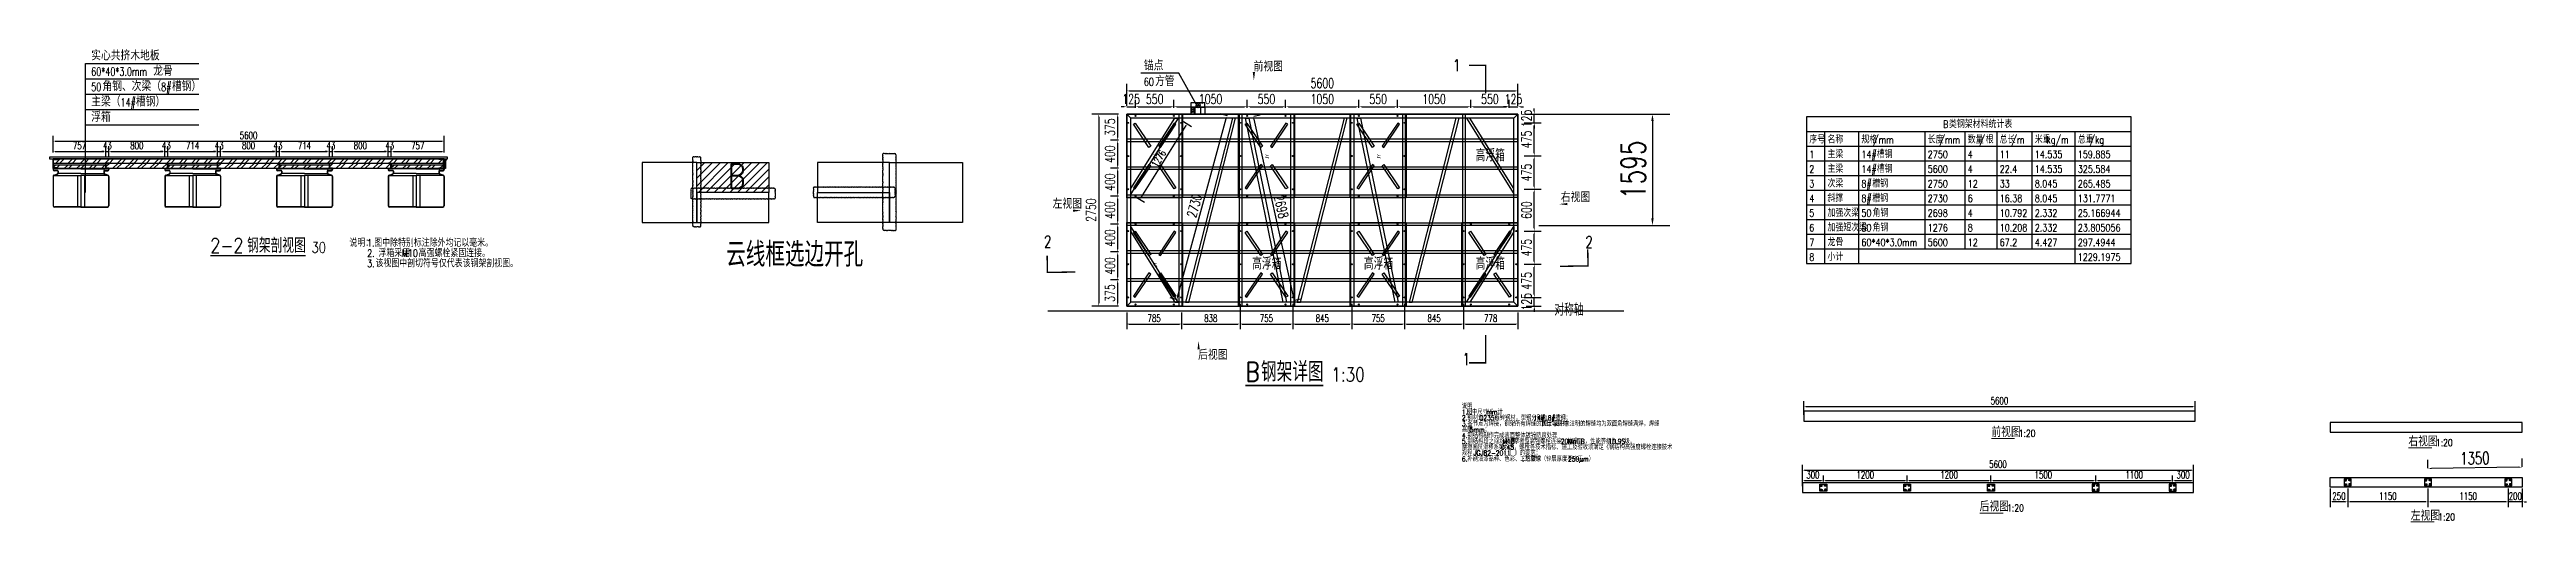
# Model space of a CAD drawing. Header units: millimetres. Extents: x -1471591 to 944464, y -468930 to 547002.
# Drawn here: x -992932 to -957467, y 16958 to 23730 of the extents above; entities that cross this region are included whole.
import ezdxf

# ---------------------------------------------------------------- set-up
doc = ezdxf.new("R2010")
doc.units = ezdxf.units.MM
doc.header["$LTSCALE"] = 10
doc.header["$PDMODE"] = 35
doc.linetypes.add('-6_350_HOLE$0$DASH', pattern=[0.35, 0.25, -0.1])
for name, color, linetype in [('DIM_LEAD', 3, 'Continuous'), ('DIM_SYMB', 3, 'Continuous'), ('PUB_TAB', 7, 'Continuous'), ('PUB_TEXT', 7, 'Continuous'), ('W-FLOAT_BOWL浮筒', 253, 'Continuous'), ('W-STEEL_FRAME钢架', 3, 'Continuous'), ('W-STEEL_KEEL钢龙骨', 5, 'Continuous'), ('W-WOOD_FLOOR木地板', 30, 'Continuous'), ('中实线', 1, 'Continuous')]:
    doc.layers.add(name, color=color, linetype=linetype)
doc.styles.add('_TCH_DIM', font='SIMPLEX.shx', dxfattribs={"bigfont": 'hztxt.shx'})
doc.styles.add('_TCH_LABEL', font='COMPLEX', dxfattribs={"bigfont": 'GBCBIG'})
doc.styles.get("Standard").update_dxf_attribs({"font": 'simplex.shx', "width": 0.8, "bigfont": 'hztxt.shx'})
doc.styles.add('STANDARD_T3', font='simplex.shx', dxfattribs={"width": 0.7, "bigfont": 'hztxt.shx'})
doc.styles.add('黑体', font='simhei.ttf', dxfattribs={"width": 0.8})
doc.dimstyles.new('W&&10', dxfattribs={"dimtxt": 35, "dimasz": 10, "dimexe": 25, "dimexo": 30, "dimgap": 10, "dimtad": 1, "dimdec": 0, "dimzin": 0, "dimdsep": 46, "dimtxsty": 'STANDARD_T3', "dimcen": 0.09, "dimclrd": 1, "dimclre": 1, "dimclrt": 7, "dimazin": 2, "dimtfac": 1, "dimtdec": 0, "dimtix": 1, "dimtmove": 1, "dimatfit": 3, "dimfxl": 0, "dimtolj": 1, "dimtzin": 0, "dimarcsym": 0})
doc.dimstyles.new('W&&100', dxfattribs={"dimtxt": 350, "dimasz": 100, "dimexe": 250, "dimexo": 300, "dimgap": 100, "dimtad": 1, "dimdec": 0, "dimzin": 0, "dimdsep": 46, "dimtxsty": 'STANDARD_T3', "dimcen": 0.09, "dimclrd": 1, "dimclre": 1, "dimclrt": 7, "dimazin": 2, "dimtfac": 1, "dimtdec": 0, "dimtix": 1, "dimtmove": 2, "dimatfit": 3, "dimfxl": 0, "dimtolj": 1, "dimtzin": 0, "dimarcsym": 0})
doc.dimstyles.new('W&&30', dxfattribs={"dimtxt": 105, "dimasz": 30, "dimexe": 75, "dimexo": 90, "dimgap": 30, "dimtad": 1, "dimdec": 0, "dimzin": 0, "dimdsep": 46, "dimtxsty": 'STANDARD_T3', "dimcen": 0.09, "dimclrd": 1, "dimclre": 1, "dimclrt": 7, "dimazin": 2, "dimtfac": 1, "dimtdec": 0, "dimtix": 1, "dimtmove": 2, "dimatfit": 3, "dimfxl": 0, "dimtolj": 1, "dimtzin": 0, "dimarcsym": 0})
doc.dimstyles.new('W&&40', dxfattribs={"dimtxt": 140, "dimasz": 40, "dimexe": 100, "dimexo": 120, "dimgap": 40, "dimtad": 1, "dimdec": 0, "dimzin": 0, "dimdsep": 46, "dimtxsty": 'STANDARD_T3', "dimcen": 0.09, "dimclrd": 1, "dimclre": 1, "dimclrt": 7, "dimazin": 2, "dimtfac": 1, "dimtdec": 0, "dimtix": 1, "dimtmove": 2, "dimatfit": 3, "dimfxl": 0, "dimtolj": 1, "dimtzin": 0, "dimarcsym": 0})
doc.dimstyles.new('W&&50', dxfattribs={"dimtxt": 175, "dimasz": 50, "dimexe": 125, "dimexo": 150, "dimgap": 50, "dimtad": 1, "dimdec": 0, "dimzin": 0, "dimdsep": 46, "dimtxsty": 'STANDARD_T3', "dimcen": 0.09, "dimclrd": 1, "dimclre": 1, "dimclrt": 7, "dimazin": 2, "dimtfac": 1, "dimtdec": 0, "dimtix": 1, "dimtmove": 2, "dimatfit": 3, "dimfxl": 0, "dimtolj": 1, "dimtzin": 0, "dimarcsym": 0})

msp = doc.modelspace()

# ---------------------------------------------------------------- texts
at = {"layer": 'PUB_TAB', "width": 0.8}
for s, p in [('B', (-965820.5, 22607)), ('类钢架材料统计表', (-965736.5, 22607)), ('序号', (-967735.6, 22386.5)), ('名称', (-967475.2, 22386.5)), ('规格', (-966989.7, 22386.5)), ('/mm', (-966821.7, 22386.5)), ('长度', (-966040.1, 22386.5)), ('/mm', (-965872.1, 22386.5)), ('数量', (-965467.1, 22386.5)), ('/', (-965299.1, 22386.5)), ('根', (-965211.1, 22386.5)), ('总长', (-965009.9, 22386.5)), ('/m', (-964841.9, 22386.5)), ('米重', (-964507.6, 22386.5)), ('kg/m', (-964339.6, 22386.5)), ('总重', (-963891.6, 22386.5)), ('/kg', (-963723.6, 22386.5)), ('2', (-967735.6, 21966.5)), ('1', (-967735.6, 22176.5)), ('主梁', (-967475.2, 22176.5)), ('主梁', (-967475.2, 21966.5)), ('14#', (-966989.7, 22176.5)), ('14#', (-966989.7, 21966.5)), ('槽钢', (-966769.7, 22176.5)), ('槽钢', (-966769.7, 21966.5)), ('2750', (-966040.1, 22176.5)), ('5600', (-966040.1, 21966.5)), ('4', (-965467.1, 22176.5)), ('4', (-965467.1, 21966.5)), ('22.4', (-965009.9, 21966.5)), ('11', (-965009.9, 22176.5)), ('14.535', (-964507.6, 22176.5)), ('14.535', (-964507.6, 21966.5)), ('325.584', (-963891.6, 21966.5)), ('159.885', (-963891.6, 22176.5)), ('3', (-967735.6, 21756.5)), ('4', (-967735.6, 21546.5)), ('斜撑', (-967475.2, 21546.5)), ('次梁', (-967475.2, 21756.5)), ('8#', (-966989.7, 21756.5)), ('8#', (-966989.7, 21546.5)), ('槽钢', (-966833.7, 21756.5)), ('槽钢', (-966833.7, 21546.5)), ('2750', (-966040.1, 21756.5)), ('2730', (-966040.1, 21546.5)), ('6', (-965467.1, 21546.5)), ('12', (-965467.1, 21756.5)), ('33', (-965009.9, 21756.5)), ('16.38', (-965009.9, 21546.5)), ('8.045', (-964507.6, 21756.5)), ('8.045', (-964507.6, 21546.5)), ('265.485', (-963891.6, 21756.5)), ('131.7771', (-963891.6, 21546.5)), ('5', (-967735.6, 21336.5)), ('加强次梁', (-967475.2, 21336.5)), ('50', (-966989.7, 21336.5)), ('角钢', (-966829.7, 21336.5)), ('2698', (-966040.1, 21336.5)), ('4', (-965467.1, 21336.5)), ('10.792', (-965009.9, 21336.5)), ('2.332', (-964507.6, 21336.5)), ('25.166944', (-963891.6, 21336.5)), ('7', (-967735.6, 20916.5)), ('6', (-967735.6, 21126.5)), ('加强短次梁', (-967475.2, 21126.5)), ('龙骨', (-967475.2, 20916.5)), ('50', (-966989.7, 21126.5)), ('60*40*3.0mm', (-966989.7, 20916.5)), ('角钢', (-966829.7, 21126.5)), ('5600', (-966040.1, 20916.5)), ('1276', (-966040.1, 21126.5)), ('8', (-965467.1, 21126.5)), ('12', (-965467.1, 20916.5)), ('67.2', (-965009.9, 20916.5)), ('10.208', (-965009.9, 21126.5)), ('2.332', (-964507.6, 21126.5)), ('4.427', (-964507.6, 20916.5)), ('23.805056', (-963891.6, 21126.5)), ('297.4944', (-963891.6, 20916.5)), ('8', (-967735.6, 20706.5)), ('小计', (-967475.2, 20706.5)), ('1229.1975', (-963891.6, 20706.5))]:
    msp.add_text(s, height=105, dxfattribs=at).set_placement(p)
at = {"layer": 'PUB_TEXT', "color": 7, "style": '_TCH_DIM'}
for s, p in [('实心共挤木地板', (-992334.9, 23574.3)), ('龙骨', (-991446.9, 23354.5)), ('锚点', (-977263.4, 23432)), ('前视图', (-975692.4, 23416.3)), ('主梁（', (-992334.9, 22914.9)), ('角钢、次梁（', (-992174.9, 23134.7)), ('槽钢）', (-991694.9, 22914.9)), ('槽钢）', (-991178.9, 23134.7)), ('方管', (-977103.4, 23208)), ('浮箱', (-992334.9, 22695.1)), ('右视图', (-971293.5, 21545.2)), ('左视图', (-978569.1, 21451.7)), ('后视图', (-976486.3, 19288.5))]:
    msp.add_text(s, height=140, dxfattribs=at).set_placement(p)
at = {"layer": 'PUB_TEXT', "color": 7, "width": 0.705882}
for s, height, style, p in [('60*40*3.0mm', 119, '_TCH_DIM', (-992334.9, 23354.5)), ('1', 170, '_TCH_LABEL', (-972835.6, 23418.8)), ('50', 119, '_TCH_DIM', (-992334.9, 23134.7)), ('14#', 119, '_TCH_DIM', (-991914.9, 22914.9)), ('8#', 119, '_TCH_DIM', (-991334.9, 23134.7)), ('60', 119, '_TCH_DIM', (-977263.4, 23208)), ('2', 170, '_TCH_LABEL', (-978690.5, 20894.3)), ('2', 170, '_TCH_LABEL', (-970939.4, 20888.3)), ('1', 170, '_TCH_LABEL', (-972700.6, 19211.7))]:
    msp.add_text(s, height=height, dxfattribs=dict(at, style=style)).set_placement(p)
at = {"layer": 'PUB_TEXT', "width": 0.8}
for s, height, p in [('B', 350, (-983219.1, 21741.2)), ('云线框选边开孔', 350, (-983242.4, 20620.4)), ('对称轴', 175, (-971385.8, 19917.4)), ('说明', 70, (-972709.9, 18589.1)), ('2.', 70, (-972709.9, 18421.1)), ('1.', 70, (-972709.9, 18505.1)), ('图中尺寸以', 70, (-972640.6, 18505.1)), ('钢材为', 70, (-972629.9, 18421.1)), ('Q235', 70, (-972461.9, 18421.1)), ('mm', 70, (-972360.6, 18505.1)), ('镀锌钢材，型钢分别为', 70, (-972243.3, 18421.1)), ('计', 70, (-972200.6, 18505.1)), ('14#', 70, (-971683.3, 18421.1)), ('、', 70, (-971536.6, 18421.1)), ('8#', 70, (-971480.6, 18421.1)), ('槽钢；', 70, (-971376.6, 18421.1)), ('高度', 70, (-972709.9, 18253.1)), ('3.', 70, (-972709.9, 18337.1)), ('4.', 70, (-972709.9, 18169.1)), ('5.', 70, (-972709.9, 18085.1)), ('各节点为焊接，钢架所有焊缝的质量等级为', 70, (-972629.9, 18337.1)), ('钢结构制作完成表面整体镀锌防腐处理', 70, (-972629.9, 18169.1)), ('钢结构段之间均采用', 70, (-972629.9, 18085.1)), ('5mm', 70, (-972597.9, 18253.1)), ('；', 70, (-972384.6, 18253.1)), ('M18', 70, (-972125.9, 18085.1)), ('摩擦型高强螺栓连接，材质', 70, (-971965.9, 18085.1)), (';', 70, (-971677.9, 18169.1)), ('I', 70, (-971565.9, 18337.1)), ('级；图中未注明的焊缝均为双面角焊缝满焊，焊缝', 70, (-971544.6, 18337.1)), ('20MnTiB', 70, (-971293.9, 18085.1)), ('，性能等级为', 70, (-970947.3, 18085.1)), ('10.9S', 70, (-970611.3, 18085.1)), ('级，', 70, (-970381.9, 18085.1)), ('摩擦面抗滑移系数均为', 70, (-972709.9, 18001.1)), ('规程（', 70, (-972709.9, 17917.1)), ('6.', 70, (-972709.9, 17833.1)), ('补刷油漆品种、色彩、工艺要求', 70, (-972629.9, 17833.1)), ('JGJ82-2011', 70, (-972541.9, 17917.1)), ('0.45', 70, (-972149.9, 18001.1)), ('）》的要求；', 70, (-972032.6, 17917.1)), ('，螺栓各技术指标、施工及验收须满足《钢结构高强度螺栓连接技术', 70, (-971963.3, 18001.1)), (':', 70, (-971845.9, 17833.1)), ('热镀锌（锌层厚度不小于', 70, (-971805.9, 17833.1)), ('250', 70, (-971189.9, 17833.1)), ('μ', 70, (-971029.9, 17833.1)), ('m', 70, (-970973.5, 17833.1)), ('）', 70, (-970893.5, 17833.1))]:
    msp.add_text(s, height=height, dxfattribs=at).set_placement(p)
at = {"layer": 'PUB_TEXT', "color": 7, "width": 0.8}
for s, height, p in [('2-2', 210, (-990630.2, 20819.7)), ('钢架剖视图', 210, (-990102.2, 20819.7)), ('30', 150, (-989179.8, 20819.7)), ('B', 280, (-975810.4, 18975.3)), ('钢架详图', 280, (-975586.4, 18975.3)), ('1:30', 200, (-974580.6, 18975.3)), ('前视图', 140, (-965127.9, 18183.1)), ('1:20', 100, (-964737, 18183.1)), ('右视图', 140, (-959157.7, 18049.3)), ('1:20', 100, (-958763.3, 18049.3)), ('后视图', 140, (-965297.8, 17117.6)), ('1:20', 100, (-964903.4, 17117.6)), ('左视图', 140, (-959123.6, 16986.6)), ('1:20', 100, (-958730.1, 16986.6))]:
    msp.add_text(s, height=height, dxfattribs=at).set_placement(p)
at = {"layer": 'W-STEEL_FRAME钢架', "color": 0, "width": 0.8}
for s, p in [('说明：', (-988638.9, 20907.7)), ('1.', (-988386.9, 20907.7)), ('图中除特别标注除外均记以毫米。', (-988282.9, 20907.7)), ('2.', (-988384.9, 20760.7)), ('3.', (-988384.9, 20613.7)), ('该视图中剖切符号仅代表该钢架剖视图。', (-988264.9, 20613.7)), ('浮箱采用', (-988222.6, 20760.7)), ('M10', (-987886.6, 20760.7)), ('高强螺栓紧固连接。', (-987646.6, 20760.7))]:
    msp.add_text(s, height=105, dxfattribs=at).set_placement(p)

# ---------------------------------------------------------------- blocks, each defined once
blk = doc.blocks.new('*D121')
at = {"color": 1, "lineweight": -2, "transparency": 16777216}
for p, q in [((-976781, 20186), (-976085, 22743)), ((-976066, 22779), (-976171, 22808)), ((-976782, 20145), (-976888, 20174))]:
    blk.add_line(p, q, dxfattribs=at)
at = {"color": 1, "transparency": 16777216}
for points in [[(-976092, 22745), (-976079, 22741), (-976075, 22782)], [(-976788, 20188), (-976775, 20184), (-976792, 20148)]]:
    blk.add_solid(points, dxfattribs=at)
at = {"layer": 'Defpoints', "color": 0, "transparency": 16777216}
for p in [(-976075, 22782), (-975950, 22748), (-976667, 20114)]:
    blk.add_point(p, dxfattribs=at)
at = {"color": 7, "transparency": 16777216, "insert": (-976540, 21493), "char_height": 140, "attachment_point": 5, "rotation": 74.7768, "style": 'STANDARD_T3'}
blk.add_mtext('\\A1;2730', dxfattribs=at)
blk = doc.blocks.new('*D122')
at = {"color": 1, "lineweight": -2, "transparency": 16777216}
for p, q in [((-975691, 22774), (-975599, 22794)), ((-975688, 22733), (-975120, 20177)), ((-975105, 20140), (-975014, 20160))]:
    blk.add_line(p, q, dxfattribs=at)
at = {"color": 1, "transparency": 16777216}
for points in [[(-975681, 22735), (-975694, 22732), (-975696, 22772)], [(-975113, 20179), (-975126, 20176), (-975111, 20138)]]:
    blk.add_solid(points, dxfattribs=at)
at = {"layer": 'Defpoints', "color": 0, "transparency": 16777216}
for p in [(-975808, 22748), (-975222, 20114), (-975111, 20138)]:
    blk.add_point(p, dxfattribs=at)
at = {"color": 7, "transparency": 16777216, "insert": (-975296, 21479), "char_height": 140, "attachment_point": 5, "rotation": 282.5291, "style": 'STANDARD_T3'}
blk.add_mtext('\\A1;2698', dxfattribs=at)
blk = doc.blocks.new('*D114')
at = {"color": 1, "lineweight": -2, "transparency": 16777216}
for p, q in [((-977508, 22926), (-977508, 23238)), ((-977468, 23138), (-971948, 23138)), ((-971908, 22926), (-971908, 23238))]:
    blk.add_line(p, q, dxfattribs=at)
at = {"color": 1, "transparency": 16777216}
for points in [[(-977468, 23145), (-977468, 23131), (-977508, 23138)], [(-971948, 23145), (-971948, 23131), (-971908, 23138)]]:
    blk.add_solid(points, dxfattribs=at)
at = {"layer": 'Defpoints', "color": 0, "transparency": 16777216}
for p in [(-971908, 23138), (-977508, 22806), (-971908, 22806)]:
    blk.add_point(p, dxfattribs=at)
at = {"color": 7, "transparency": 16777216, "insert": (-974708, 23248), "char_height": 140, "attachment_point": 5, "style": 'STANDARD_T3'}
blk.add_mtext('\\A1;5600', dxfattribs=at)
blk = doc.blocks.new('*D123')
at = {"color": 1, "lineweight": -2, "transparency": 16777216}
for p, q in [((-977628, 22806), (-977739, 22806)), ((-977639, 22766), (-977639, 22471)), ((-977628, 22431), (-977739, 22431))]:
    blk.add_line(p, q, dxfattribs=at)
at = {"color": 1, "transparency": 16777216}
for points in [[(-977646, 22766), (-977632, 22766), (-977639, 22806)], [(-977646, 22471), (-977632, 22471), (-977639, 22431)]]:
    blk.add_solid(points, dxfattribs=at)
at = {"layer": 'Defpoints', "color": 0, "transparency": 16777216}
for p in [(-977508, 22806), (-977639, 22431), (-977508, 22431)]:
    blk.add_point(p, dxfattribs=at)
at = {"color": 7, "transparency": 16777216, "insert": (-977749, 22618), "char_height": 140, "attachment_point": 5, "rotation": 90, "style": 'STANDARD_T3'}
blk.add_mtext('\\A1;375', dxfattribs=at)
blk = doc.blocks.new('*D124')
at = {"color": 1, "lineweight": -2, "transparency": 16777216}
for p, q in [((-977628, 22431), (-977739, 22431)), ((-977639, 22391), (-977639, 22071)), ((-977628, 22031), (-977739, 22031))]:
    blk.add_line(p, q, dxfattribs=at)
at = {"color": 1, "transparency": 16777216}
for points in [[(-977646, 22391), (-977632, 22391), (-977639, 22431)], [(-977646, 22071), (-977632, 22071), (-977639, 22031)]]:
    blk.add_solid(points, dxfattribs=at)
at = {"layer": 'Defpoints', "color": 0, "transparency": 16777216}
for p in [(-977508, 22431), (-977639, 22031), (-977508, 22031)]:
    blk.add_point(p, dxfattribs=at)
at = {"color": 7, "transparency": 16777216, "insert": (-977749, 22231), "char_height": 140, "attachment_point": 5, "rotation": 90, "style": 'STANDARD_T3'}
blk.add_mtext('\\A1;400', dxfattribs=at)
blk = doc.blocks.new('*D125')
at = {"color": 1, "lineweight": -2, "transparency": 16777216}
for p, q in [((-977628, 22031), (-977739, 22031)), ((-977639, 21991), (-977639, 21671)), ((-977628, 21631), (-977739, 21631))]:
    blk.add_line(p, q, dxfattribs=at)
at = {"color": 1, "transparency": 16777216}
for points in [[(-977646, 21991), (-977632, 21991), (-977639, 22031)], [(-977646, 21671), (-977632, 21671), (-977639, 21631)]]:
    blk.add_solid(points, dxfattribs=at)
at = {"layer": 'Defpoints', "color": 0, "transparency": 16777216}
for p in [(-977508, 22031), (-977639, 21631), (-977508, 21631)]:
    blk.add_point(p, dxfattribs=at)
at = {"color": 7, "transparency": 16777216, "insert": (-977749, 21831), "char_height": 140, "attachment_point": 5, "rotation": 90, "style": 'STANDARD_T3'}
blk.add_mtext('\\A1;400', dxfattribs=at)
blk = doc.blocks.new('*D126')
at = {"color": 1, "lineweight": -2, "transparency": 16777216}
for p, q in [((-977628, 21631), (-977739, 21631)), ((-977639, 21591), (-977639, 21271)), ((-977628, 21231), (-977739, 21231))]:
    blk.add_line(p, q, dxfattribs=at)
at = {"color": 1, "transparency": 16777216}
for points in [[(-977646, 21591), (-977632, 21591), (-977639, 21631)], [(-977646, 21271), (-977632, 21271), (-977639, 21231)]]:
    blk.add_solid(points, dxfattribs=at)
at = {"layer": 'Defpoints', "color": 0, "transparency": 16777216}
for p in [(-977508, 21631), (-977639, 21231), (-977508, 21231)]:
    blk.add_point(p, dxfattribs=at)
at = {"color": 7, "transparency": 16777216, "insert": (-977749, 21431), "char_height": 140, "attachment_point": 5, "rotation": 90, "style": 'STANDARD_T3'}
blk.add_mtext('\\A1;400', dxfattribs=at)
blk = doc.blocks.new('*D127')
at = {"color": 1, "lineweight": -2, "transparency": 16777216}
for p, q in [((-977628, 21231), (-977739, 21231)), ((-977639, 21191), (-977639, 20871)), ((-977628, 20831), (-977739, 20831))]:
    blk.add_line(p, q, dxfattribs=at)
at = {"color": 1, "transparency": 16777216}
for points in [[(-977646, 21191), (-977632, 21191), (-977639, 21231)], [(-977646, 20871), (-977632, 20871), (-977639, 20831)]]:
    blk.add_solid(points, dxfattribs=at)
at = {"layer": 'Defpoints', "color": 0, "transparency": 16777216}
for p in [(-977508, 21231), (-977639, 20831), (-977508, 20831)]:
    blk.add_point(p, dxfattribs=at)
at = {"color": 7, "transparency": 16777216, "insert": (-977749, 21031), "char_height": 140, "attachment_point": 5, "rotation": 90, "style": 'STANDARD_T3'}
blk.add_mtext('\\A1;400', dxfattribs=at)
blk = doc.blocks.new('*D128')
at = {"color": 1, "lineweight": -2, "transparency": 16777216}
for p, q in [((-977628, 20831), (-977739, 20831)), ((-977639, 20791), (-977639, 20471)), ((-977628, 20431), (-977739, 20431))]:
    blk.add_line(p, q, dxfattribs=at)
at = {"color": 1, "transparency": 16777216}
for points in [[(-977646, 20791), (-977632, 20791), (-977639, 20831)], [(-977646, 20471), (-977632, 20471), (-977639, 20431)]]:
    blk.add_solid(points, dxfattribs=at)
at = {"layer": 'Defpoints', "color": 0, "transparency": 16777216}
for p in [(-977508, 20831), (-977639, 20431), (-977508, 20431)]:
    blk.add_point(p, dxfattribs=at)
at = {"color": 7, "transparency": 16777216, "insert": (-977749, 20631), "char_height": 140, "attachment_point": 5, "rotation": 90, "style": 'STANDARD_T3'}
blk.add_mtext('\\A1;400', dxfattribs=at)
blk = doc.blocks.new('*D129')
at = {"color": 1, "lineweight": -2, "transparency": 16777216}
for p, q in [((-977628, 20431), (-977739, 20431)), ((-977639, 20391), (-977639, 20096)), ((-977628, 20056), (-977739, 20056))]:
    blk.add_line(p, q, dxfattribs=at)
at = {"color": 1, "transparency": 16777216}
for points in [[(-977646, 20391), (-977632, 20391), (-977639, 20431)], [(-977646, 20096), (-977632, 20096), (-977639, 20056)]]:
    blk.add_solid(points, dxfattribs=at)
at = {"layer": 'Defpoints', "color": 0, "transparency": 16777216}
for p in [(-977508, 20431), (-977639, 20056), (-977508, 20056)]:
    blk.add_point(p, dxfattribs=at)
at = {"color": 7, "transparency": 16777216, "insert": (-977749, 20243), "char_height": 140, "attachment_point": 5, "rotation": 90, "style": 'STANDARD_T3'}
blk.add_mtext('\\A1;375', dxfattribs=at)
blk = doc.blocks.new('*D130')
at = {"color": 1, "lineweight": -2, "transparency": 16777216}
for p, q in [((-977628, 22806), (-978010, 22806)), ((-977910, 22766), (-977910, 20096)), ((-977628, 20056), (-978010, 20056))]:
    blk.add_line(p, q, dxfattribs=at)
at = {"color": 1, "transparency": 16777216}
for points in [[(-977916, 22766), (-977903, 22766), (-977910, 22806)], [(-977916, 20096), (-977903, 20096), (-977910, 20056)]]:
    blk.add_solid(points, dxfattribs=at)
at = {"layer": 'Defpoints', "color": 0, "transparency": 16777216}
for p in [(-977508, 22806), (-977910, 20056), (-977508, 20056)]:
    blk.add_point(p, dxfattribs=at)
at = {"color": 7, "transparency": 16777216, "insert": (-978020, 21431), "char_height": 140, "attachment_point": 5, "rotation": 90, "style": 'STANDARD_T3'}
blk.add_mtext('\\A1;2750', dxfattribs=at)
blk = doc.blocks.new('*D131')
at = {"color": 1, "lineweight": -2, "transparency": 16777216}
for p, q in [((-977548, 22911), (-977588, 22911)), ((-977508, 22926), (-977508, 23011)), ((-977508, 22911), (-977383, 22911)), ((-977383, 22896), (-977383, 23011)), ((-977343, 22911), (-977303, 22911))]:
    blk.add_line(p, q, dxfattribs=at)
at = {"color": 1, "transparency": 16777216}
for points in [[(-977548, 22917), (-977548, 22904), (-977508, 22911)], [(-977343, 22917), (-977343, 22904), (-977383, 22911)]]:
    blk.add_solid(points, dxfattribs=at)
at = {"layer": 'Defpoints', "color": 0, "transparency": 16777216}
for p in [(-977508, 22806), (-977383, 22911), (-977383, 22776)]:
    blk.add_point(p, dxfattribs=at)
at = {"color": 7, "transparency": 16777216, "insert": (-977446, 23021), "char_height": 140, "attachment_point": 5, "style": 'STANDARD_T3'}
blk.add_mtext('\\A1;125', dxfattribs=at)
blk = doc.blocks.new('*U1271')
at = {"layer": 'W-STEEL_KEEL钢龙骨'}
blk.add_lwpolyline([(-2800, -20), (2800, -20), (2800, 20), (-2800, 20)], close=True, dxfattribs=at)
blk = doc.blocks.new('*U1270')
at = {"color": 0, "linetype": 'ByBlock', "lineweight": -2}
for p in [(0, 2000), (0, 1600), (0, 1200), (0, 800), (0, 400), (0, 0)]:
    blk.add_blockref('*U1271', p, dxfattribs=at)
blk = doc.blocks.new('*U1273')
at = {"layer": 'W-STEEL_FRAME钢架', "color": 1}
blk.add_lwpolyline([(358, 1317), (313, 1317), (-358, -1317), (-313, -1317)], close=True, dxfattribs=at)
blk = doc.blocks.new('*U1272')
at = {"color": 0, "linetype": 'ByBlock', "lineweight": -2}
for p in [(0, 0), (1600, 0), (3200, 0)]:
    blk.add_blockref('*U1273', p, dxfattribs=at)
blk = doc.blocks.new('*U1275')
at = {"layer": 'W-STEEL_FRAME钢架', "color": 6}
for points in [[(-2111, 1317), (-2066, 1317), (-2742, 235), (-2742, 310)], [(-1099, 1317), (-1054, 1317), (-514, -1317), (-559, -1317)], [(501, 1317), (546, 1317), (1086, -1317), (1041, -1317)], [(2111, 1317), (2066, 1317), (2742, 235), (2742, 310)], [(-2111, -1317), (-2066, -1317), (-2742, -235), (-2742, -310)], [(2111, -1317), (2066, -1317), (2742, -235), (2742, -310)]]:
    blk.add_lwpolyline(points, close=True, dxfattribs=at)
blk = doc.blocks.new('*U1274')
at = {"color": 0, "linetype": 'ByBlock', "lineweight": -2}
blk.add_blockref('*U1275', (0, 0), dxfattribs=at)
blk = doc.blocks.new('$matou$00000186')
for points in [[(-600, 400), (600, 400), (600, -400), (-600, -400)], [(-456, 304), (-472, 279), (-140, 57), (-123, 82)], [(456, 304), (472, 279), (140, 57), (123, 82)], [(-456, -304), (-472, -279), (-140, -57), (-123, -82)], [(456, -304), (472, -279), (140, -57), (123, -82)]]:
    blk.add_lwpolyline(points, close=True)
at = {"color": 1}
for centre in [(-475, 378), (0, 378), (475, 378), (-575, 275), (575, 275), (-575, -275), (575, -275), (-475, -378), (0, -378), (475, -378)]:
    blk.add_circle(centre, 7, dxfattribs=at)
at = {"layer": 'PUB_TEXT', "style": '黑体', "width": 0.8}
blk.add_text('JY', height=52.6, dxfattribs=at).set_placement((-44, -35))
blk = doc.blocks.new('*U1277')
at = {"layer": 'W-FLOAT_BOWL浮筒', "rotation": 90}
blk.add_blockref('$matou$00000186', (0, 0), dxfattribs=at)
blk = doc.blocks.new('*U1276')
at = {"color": 0, "linetype": 'ByBlock', "lineweight": -2}
for p in [(0, 0), (1600, 0), (3200, 0)]:
    blk.add_blockref('*U1277', p, dxfattribs=at)
blk = doc.blocks.new('*U1279')
at = {"layer": 'W-FLOAT_BOWL浮筒', "rotation": 90}
blk.add_blockref('$matou$00000186', (0, 0), dxfattribs=at)
blk = doc.blocks.new('*U1278')
at = {"color": 0, "linetype": 'ByBlock', "lineweight": -2}
for p in [(0, 0), (1600, 0), (3200, 0), (4800, 0)]:
    blk.add_blockref('*U1279', p, dxfattribs=at)
blk = doc.blocks.new('B')
at = {"layer": 'W-STEEL_FRAME钢架'}
for points in [[(-2742, 1317), (-2800, 1375), (-2800, -1375), (-2742, -1317)], [(2742, 1317), (-2742, 1317), (-2800, 1375), (2800, 1375)], [(2742, 1317), (2800, 1375), (2800, -1375), (2742, -1317)], [(2742, -1317), (-2742, -1317), (-2800, -1375), (2800, -1375)]]:
    blk.add_lwpolyline(points, close=True, dxfattribs=at)
at = {"layer": 'W-STEEL_FRAME钢架', "color": 1}
for points in [[(-2009, 1375), (-2052, 1375), (-2052, -1375), (-2009, -1375)], [(-1149, 1375), (-1192, 1375), (-1192, -1375), (-1149, -1375)], [(-452, 1375), (-409, 1375), (-409, -1375), (-452, -1375)], [(408, 1375), (451, 1375), (451, -1375), (408, -1375)], [(1191, 1375), (1148, 1375), (1148, -1375), (1191, -1375)], [(2051, 1375), (2008, 1375), (2008, -1375), (2051, -1375)]]:
    blk.add_lwpolyline(points, close=True, dxfattribs=at)
for name, p in [('*U1276', (-2400, 775)), ('*U1274', (0, 0)), ('*U1272', (-1600, 0)), ('*U1278', (-2400, -775))]:
    blk.add_blockref(name, p)
at = {"xscale": -1, "rotation": 180}
blk.add_blockref('*U1270', (0, 1000), dxfattribs=at)
at = {"layer": 'PUB_TEXT', "width": 0.8}
for p in [(2195, 698), (-1005, -852), (595, -852), (2195, -852)]:
    blk.add_text('高浮箱', height=175, dxfattribs=at).set_placement(p)
blk = doc.blocks.new('*D836')
at = {"color": 1, "lineweight": -2, "transparency": 16777216}
for p, q in [((-976698, 22700), (-976580, 22626)), ((-977304, 21610), (-976659, 22641)), ((-977374, 21618), (-977256, 21544))]:
    blk.add_line(p, q, dxfattribs=at)
at = {"color": 1, "transparency": 16777216}
for points in [[(-976664, 22643), (-976655, 22638), (-976644, 22666)], [(-977308, 21612), (-977300, 21607), (-977320, 21584)]]:
    blk.add_solid(points, dxfattribs=at)
at = {"layer": 'Defpoints', "color": 0, "transparency": 16777216}
for p in [(-976774, 22748), (-976644, 22666), (-977450, 21666)]:
    blk.add_point(p, dxfattribs=at)
at = {"color": 7, "transparency": 16777216, "insert": (-977052, 22169), "char_height": 105, "attachment_point": 5, "rotation": 57.993, "style": 'STANDARD_T3'}
blk.add_mtext('\\A1;1276', dxfattribs=at)
blk = doc.blocks.new('*U224')
at = {"layer": 'W-FLOAT_BOWL浮筒'}
for p, q in [((-400, 275), (-400, 260)), ((0, 275), (-400, 275)), ((-400, 164), (-400, -256)), ((-396, 165), (-396, -256)), ((-391, 176), (0, 176)), ((-387, 183), (-335, 201)), ((0, 271), (-386, 271)), ((-338, 249), (-386, 249)), ((-386, 179), (-334, 197)), ((-338, 245), (-385, 245)), ((-330, 237), (-330, 208)), ((-326, 237), (-326, 208)), ((0, 205), (-326, 205)), ((-50, 176), (-50, -271)), ((0, 275), (400, 275)), ((0, 271), (386, 271)), ((0, 205), (326, 205)), ((391, 176), (0, 176)), ((0, 176), (0, -271)), ((0, 176), (0, -271)), ((50, 176), (50, -271)), ((326, 237), (326, 208)), ((330, 237), (330, 208)), ((386, 179), (334, 197)), ((387, 183), (335, 201)), ((338, 249), (386, 249)), ((338, 245), (385, 245)), ((396, 165), (396, -256)), ((400, 275), (400, 260)), ((400, 164), (400, -256)), ((0, -271), (-381, -271)), ((0, -275), (-381, -275)), ((0, -271), (381, -271)), ((0, -275), (381, -275))]:
    blk.add_line(p, q, dxfattribs=at)
for points in [[(-400, 275), (-330, 275)], [(-400, 275), (-330, 275)], [(400, 275), (330, 275)], [(400, 275), (330, 275)]]:
    blk.add_lwpolyline(points, dxfattribs=at)
for centre, radius, start, end in [((-385, 260), 15, 180, 270), ((-380, 164), 20, 109.1798, 180), ((-386, 260), 11, 90, 270), ((-381, 165), 15, 109.1798, 180), ((-338, 237), 12, 0, 90), ((-338, 237), 8, 0, 90), ((-338, 208), 8, 289.1798, 0), ((-338, 208), 12, 289.1798, 0), ((338, 237), 12, 90, 180), ((338, 208), 12, 180, 250.8202), ((338, 237), 8, 90, 180), ((338, 208), 8, 180, 250.8202), ((385, 260), 15, 270, 0), ((386, 260), 11, 270, 90), ((381, 165), 15, 0, 70.8202), ((380, 164), 20, 0, 70.8202), ((-381, -256), 19, 180, 270), ((-381, -256), 15, 180, 270), ((381, -256), 15, 270, 0), ((381, -256), 19, 270, 0)]:
    blk.add_arc(centre, radius, start, end, dxfattribs=at)
blk = doc.blocks.new('*U225')
at = {"layer": '中实线', "color": 0, "linetype": 'ByBlock', "lineweight": -2}
for p in [(0, 0), (1600, 0), (3200, 0), (4800, 0)]:
    blk.add_blockref('*U224', p, dxfattribs=at)
blk = doc.blocks.new('*D226')
at = {"color": 1, "lineweight": -2, "transparency": 16777216}
for p, q in [((-992882, 22255), (-992882, 22346)), ((-992125, 22195), (-992125, 22346)), ((-992852, 22271), (-992155, 22271))]:
    blk.add_line(p, q, dxfattribs=at)
at = {"color": 1, "transparency": 16777216}
for points in [[(-992852, 22276), (-992852, 22266), (-992882, 22271)], [(-992155, 22276), (-992155, 22266), (-992125, 22271)]]:
    blk.add_solid(points, dxfattribs=at)
at = {"layer": 'Defpoints', "color": 0, "transparency": 16777216}
for p in [(-992882, 22165), (-992125, 22271), (-992125, 22105)]:
    blk.add_point(p, dxfattribs=at)
at = {"color": 7, "transparency": 16777216, "insert": (-992503, 22354), "char_height": 105, "attachment_point": 5, "style": 'STANDARD_T3'}
blk.add_mtext('\\A1;757', dxfattribs=at)
blk = doc.blocks.new('*D227')
at = {"color": 1, "lineweight": -2, "transparency": 16777216}
for p, q in [((-992125, 22195), (-992125, 22346)), ((-992082, 22195), (-992082, 22346)), ((-992155, 22271), (-992185, 22271)), ((-992125, 22271), (-992082, 22271)), ((-992052, 22271), (-992022, 22271))]:
    blk.add_line(p, q, dxfattribs=at)
at = {"color": 1, "transparency": 16777216}
for points in [[(-992155, 22276), (-992155, 22266), (-992125, 22271)], [(-992052, 22276), (-992052, 22266), (-992082, 22271)]]:
    blk.add_solid(points, dxfattribs=at)
at = {"layer": 'Defpoints', "color": 0, "transparency": 16777216}
for p in [(-992125, 22105), (-992082, 22271), (-992082, 22105)]:
    blk.add_point(p, dxfattribs=at)
at = {"color": 7, "transparency": 16777216, "insert": (-992103, 22354), "char_height": 105, "attachment_point": 5, "style": 'STANDARD_T3'}
blk.add_mtext('\\A1;43', dxfattribs=at)
blk = doc.blocks.new('*D228')
at = {"color": 1, "lineweight": -2, "transparency": 16777216}
for p, q in [((-992082, 22195), (-992082, 22346)), ((-991282, 22195), (-991282, 22346)), ((-992052, 22271), (-991312, 22271))]:
    blk.add_line(p, q, dxfattribs=at)
at = {"color": 1, "transparency": 16777216}
for points in [[(-992052, 22276), (-992052, 22266), (-992082, 22271)], [(-991312, 22276), (-991312, 22266), (-991282, 22271)]]:
    blk.add_solid(points, dxfattribs=at)
at = {"layer": 'Defpoints', "color": 0, "transparency": 16777216}
for p in [(-992082, 22105), (-991282, 22271), (-991282, 22105)]:
    blk.add_point(p, dxfattribs=at)
at = {"color": 7, "transparency": 16777216, "insert": (-991682, 22354), "char_height": 105, "attachment_point": 5, "style": 'STANDARD_T3'}
blk.add_mtext('\\A1;800', dxfattribs=at)
blk = doc.blocks.new('*D229')
at = {"color": 1, "lineweight": -2, "transparency": 16777216}
for p, q in [((-991282, 22195), (-991282, 22346)), ((-991239, 22195), (-991239, 22346)), ((-991312, 22271), (-991342, 22271)), ((-991282, 22271), (-991239, 22271)), ((-991209, 22271), (-991179, 22271))]:
    blk.add_line(p, q, dxfattribs=at)
at = {"color": 1, "transparency": 16777216}
for points in [[(-991312, 22276), (-991312, 22266), (-991282, 22271)], [(-991209, 22276), (-991209, 22266), (-991239, 22271)]]:
    blk.add_solid(points, dxfattribs=at)
at = {"layer": 'Defpoints', "color": 0, "transparency": 16777216}
for p in [(-991282, 22105), (-991239, 22271), (-991239, 22105)]:
    blk.add_point(p, dxfattribs=at)
at = {"color": 7, "transparency": 16777216, "insert": (-991260, 22354), "char_height": 105, "attachment_point": 5, "style": 'STANDARD_T3'}
blk.add_mtext('\\A1;43', dxfattribs=at)
blk = doc.blocks.new('*D230')
at = {"color": 1, "lineweight": -2, "transparency": 16777216}
for p, q in [((-992882, 22255), (-992882, 22494)), ((-992852, 22419), (-987312, 22419)), ((-987282, 22255), (-987282, 22494))]:
    blk.add_line(p, q, dxfattribs=at)
at = {"color": 1, "transparency": 16777216}
for points in [[(-992852, 22424), (-992852, 22414), (-992882, 22419)], [(-987312, 22424), (-987312, 22414), (-987282, 22419)]]:
    blk.add_solid(points, dxfattribs=at)
at = {"layer": 'Defpoints', "color": 0, "transparency": 16777216}
for p in [(-987282, 22419), (-992882, 22165), (-987282, 22165)]:
    blk.add_point(p, dxfattribs=at)
at = {"color": 7, "transparency": 16777216, "insert": (-990082, 22501), "char_height": 105, "attachment_point": 5, "style": 'STANDARD_T3'}
blk.add_mtext('\\A1;5600', dxfattribs=at)
blk = doc.blocks.new('*D231')
at = {"color": 1, "lineweight": -2, "transparency": 16777216}
for p, q in [((-991239, 22195), (-991239, 22346)), ((-990525, 22195), (-990525, 22346)), ((-991209, 22271), (-990555, 22271))]:
    blk.add_line(p, q, dxfattribs=at)
at = {"color": 1, "transparency": 16777216}
for points in [[(-991209, 22276), (-991209, 22266), (-991239, 22271)], [(-990555, 22276), (-990555, 22266), (-990525, 22271)]]:
    blk.add_solid(points, dxfattribs=at)
at = {"layer": 'Defpoints', "color": 0, "transparency": 16777216}
for p in [(-991239, 22105), (-990525, 22271), (-990525, 22105)]:
    blk.add_point(p, dxfattribs=at)
at = {"color": 7, "transparency": 16777216, "insert": (-990882, 22354), "char_height": 105, "attachment_point": 5, "style": 'STANDARD_T3'}
blk.add_mtext('\\A1;714', dxfattribs=at)
blk = doc.blocks.new('*D232')
at = {"color": 1, "lineweight": -2, "transparency": 16777216}
for p, q in [((-990525, 22195), (-990525, 22346)), ((-990482, 22195), (-990482, 22346)), ((-990555, 22271), (-990585, 22271)), ((-990525, 22271), (-990482, 22271)), ((-990452, 22271), (-990422, 22271))]:
    blk.add_line(p, q, dxfattribs=at)
at = {"color": 1, "transparency": 16777216}
for points in [[(-990555, 22276), (-990555, 22266), (-990525, 22271)], [(-990452, 22276), (-990452, 22266), (-990482, 22271)]]:
    blk.add_solid(points, dxfattribs=at)
at = {"layer": 'Defpoints', "color": 0, "transparency": 16777216}
for p in [(-990525, 22105), (-990482, 22271), (-990482, 22105)]:
    blk.add_point(p, dxfattribs=at)
at = {"color": 7, "transparency": 16777216, "insert": (-990503, 22354), "char_height": 105, "attachment_point": 5, "style": 'STANDARD_T3'}
blk.add_mtext('\\A1;43', dxfattribs=at)
blk = doc.blocks.new('*D233')
at = {"color": 1, "lineweight": -2, "transparency": 16777216}
for p, q in [((-990482, 22195), (-990482, 22346)), ((-989682, 22195), (-989682, 22346)), ((-990452, 22271), (-989712, 22271))]:
    blk.add_line(p, q, dxfattribs=at)
at = {"color": 1, "transparency": 16777216}
for points in [[(-990452, 22276), (-990452, 22266), (-990482, 22271)], [(-989712, 22276), (-989712, 22266), (-989682, 22271)]]:
    blk.add_solid(points, dxfattribs=at)
at = {"layer": 'Defpoints', "color": 0, "transparency": 16777216}
for p in [(-990482, 22105), (-989682, 22271), (-989682, 22105)]:
    blk.add_point(p, dxfattribs=at)
at = {"color": 7, "transparency": 16777216, "insert": (-990082, 22354), "char_height": 105, "attachment_point": 5, "style": 'STANDARD_T3'}
blk.add_mtext('\\A1;800', dxfattribs=at)
blk = doc.blocks.new('*D234')
at = {"color": 1, "lineweight": -2, "transparency": 16777216}
for p, q in [((-989682, 22195), (-989682, 22346)), ((-989639, 22195), (-989639, 22346)), ((-989712, 22271), (-989742, 22271)), ((-989682, 22271), (-989639, 22271)), ((-989609, 22271), (-989579, 22271))]:
    blk.add_line(p, q, dxfattribs=at)
at = {"color": 1, "transparency": 16777216}
for points in [[(-989712, 22276), (-989712, 22266), (-989682, 22271)], [(-989609, 22276), (-989609, 22266), (-989639, 22271)]]:
    blk.add_solid(points, dxfattribs=at)
at = {"layer": 'Defpoints', "color": 0, "transparency": 16777216}
for p in [(-989682, 22105), (-989639, 22271), (-989639, 22105)]:
    blk.add_point(p, dxfattribs=at)
at = {"color": 7, "transparency": 16777216, "insert": (-989660, 22354), "char_height": 105, "attachment_point": 5, "style": 'STANDARD_T3'}
blk.add_mtext('\\A1;43', dxfattribs=at)
blk = doc.blocks.new('*D235')
at = {"color": 1, "lineweight": -2, "transparency": 16777216}
for p, q in [((-989639, 22195), (-989639, 22346)), ((-988925, 22195), (-988925, 22346)), ((-989609, 22271), (-988955, 22271))]:
    blk.add_line(p, q, dxfattribs=at)
at = {"color": 1, "transparency": 16777216}
for points in [[(-989609, 22276), (-989609, 22266), (-989639, 22271)], [(-988955, 22276), (-988955, 22266), (-988925, 22271)]]:
    blk.add_solid(points, dxfattribs=at)
at = {"layer": 'Defpoints', "color": 0, "transparency": 16777216}
for p in [(-989639, 22105), (-988925, 22271), (-988925, 22105)]:
    blk.add_point(p, dxfattribs=at)
at = {"color": 7, "transparency": 16777216, "insert": (-989282, 22354), "char_height": 105, "attachment_point": 5, "style": 'STANDARD_T3'}
blk.add_mtext('\\A1;714', dxfattribs=at)
blk = doc.blocks.new('*D236')
at = {"color": 1, "lineweight": -2, "transparency": 16777216}
for p, q in [((-988925, 22195), (-988925, 22346)), ((-988882, 22194), (-988882, 22346)), ((-988955, 22271), (-988985, 22271)), ((-988925, 22271), (-988882, 22271)), ((-988852, 22271), (-988822, 22271))]:
    blk.add_line(p, q, dxfattribs=at)
at = {"color": 1, "transparency": 16777216}
for points in [[(-988955, 22276), (-988955, 22266), (-988925, 22271)], [(-988852, 22276), (-988852, 22266), (-988882, 22271)]]:
    blk.add_solid(points, dxfattribs=at)
at = {"layer": 'Defpoints', "color": 0, "transparency": 16777216}
for p in [(-988925, 22105), (-988882, 22271), (-988882, 22104)]:
    blk.add_point(p, dxfattribs=at)
at = {"color": 7, "transparency": 16777216, "insert": (-988903, 22354), "char_height": 105, "attachment_point": 5, "style": 'STANDARD_T3'}
blk.add_mtext('\\A1;43', dxfattribs=at)
blk = doc.blocks.new('*D237')
at = {"color": 1, "lineweight": -2, "transparency": 16777216}
for p, q in [((-988882, 22194), (-988882, 22346)), ((-988082, 22195), (-988082, 22346)), ((-988852, 22271), (-988112, 22271))]:
    blk.add_line(p, q, dxfattribs=at)
at = {"color": 1, "transparency": 16777216}
for points in [[(-988852, 22276), (-988852, 22266), (-988882, 22271)], [(-988112, 22276), (-988112, 22266), (-988082, 22271)]]:
    blk.add_solid(points, dxfattribs=at)
at = {"layer": 'Defpoints', "color": 0, "transparency": 16777216}
for p in [(-988882, 22104), (-988082, 22271), (-988082, 22105)]:
    blk.add_point(p, dxfattribs=at)
at = {"color": 7, "transparency": 16777216, "insert": (-988482, 22354), "char_height": 105, "attachment_point": 5, "style": 'STANDARD_T3'}
blk.add_mtext('\\A1;800', dxfattribs=at)
blk = doc.blocks.new('*D238')
at = {"color": 1, "lineweight": -2, "transparency": 16777216}
for p, q in [((-988082, 22195), (-988082, 22346)), ((-988039, 22195), (-988039, 22346)), ((-988112, 22271), (-988142, 22271)), ((-988082, 22271), (-988039, 22271)), ((-988009, 22271), (-987979, 22271))]:
    blk.add_line(p, q, dxfattribs=at)
at = {"color": 1, "transparency": 16777216}
for points in [[(-988112, 22276), (-988112, 22266), (-988082, 22271)], [(-988009, 22276), (-988009, 22266), (-988039, 22271)]]:
    blk.add_solid(points, dxfattribs=at)
at = {"layer": 'Defpoints', "color": 0, "transparency": 16777216}
for p in [(-988082, 22105), (-988039, 22271), (-988039, 22105)]:
    blk.add_point(p, dxfattribs=at)
at = {"color": 7, "transparency": 16777216, "insert": (-988060, 22354), "char_height": 105, "attachment_point": 5, "style": 'STANDARD_T3'}
blk.add_mtext('\\A1;43', dxfattribs=at)
blk = doc.blocks.new('*D239')
at = {"color": 1, "lineweight": -2, "transparency": 16777216}
for p, q in [((-988039, 22195), (-988039, 22346)), ((-987282, 22255), (-987282, 22346)), ((-988009, 22271), (-987312, 22271))]:
    blk.add_line(p, q, dxfattribs=at)
at = {"color": 1, "transparency": 16777216}
for points in [[(-988009, 22276), (-988009, 22266), (-988039, 22271)], [(-987312, 22276), (-987312, 22266), (-987282, 22271)]]:
    blk.add_solid(points, dxfattribs=at)
at = {"layer": 'Defpoints', "color": 0, "transparency": 16777216}
for p in [(-988039, 22105), (-987282, 22271), (-987282, 22165)]:
    blk.add_point(p, dxfattribs=at)
at = {"color": 7, "transparency": 16777216, "insert": (-987660, 22354), "char_height": 105, "attachment_point": 5, "style": 'STANDARD_T3'}
blk.add_mtext('\\A1;757', dxfattribs=at)
blk = doc.blocks.new('*D298')
at = {"color": 1, "lineweight": -2, "transparency": 16777216}
for p, q in [((-967813, 18500), (-967813, 18695)), ((-967783, 18620), (-962243, 18620)), ((-962213, 18500), (-962213, 18695))]:
    blk.add_line(p, q, dxfattribs=at)
at = {"color": 1, "transparency": 16777216}
for points in [[(-967783, 18625), (-967783, 18615), (-967813, 18620)], [(-962243, 18625), (-962243, 18615), (-962213, 18620)]]:
    blk.add_solid(points, dxfattribs=at)
at = {"layer": 'Defpoints', "color": 0, "transparency": 16777216}
for p in [(-962213, 18620), (-967813, 18410), (-962213, 18410)]:
    blk.add_point(p, dxfattribs=at)
at = {"color": 7, "transparency": 16777216, "insert": (-965013, 18702), "char_height": 105, "attachment_point": 5, "style": 'STANDARD_T3'}
blk.add_mtext('\\A1;5600', dxfattribs=at)
blk = doc.blocks.new('$matou$00000140')
blk.add_lwpolyline([(-50, 50), (50, 50), (50, -50), (-50, -50)], close=True)
for points in [[(-22.5, 37.5), (-37.5, 37.5, 0.4142136), (-45, 30), (-45, 30, 0.4142136), (-37.5, 22.5), (-22.5, 22.5, 0.4142136), (-15, 30), (-15, 30, 0.4142136)], [(22.5, 37.5), (37.5, 37.5, -0.4142136), (45, 30), (45, 30, -0.4142136), (37.5, 22.5), (22.5, 22.5, -0.4142136), (15, 30), (15, 30, -0.4142136)], [(-22.5, -37.5), (-37.5, -37.5, -0.4142136), (-45, -30), (-45, -30, -0.4142136), (-37.5, -22.5), (-22.5, -22.5, -0.4142136), (-15, -30), (-15, -30, -0.4142136)], [(22.5, -37.5), (37.5, -37.5, 0.4142136), (45, -30), (45, -30, 0.4142136), (37.5, -22.5), (22.5, -22.5, 0.4142136), (15, -30), (15, -30, 0.4142136)]]:
    blk.add_lwpolyline(points, format="xyb", close=True)
blk = doc.blocks.new('*U301')
at = {"layer": 'W-STEEL_FRAME钢架', "color": 2}
for centre in [(-25, 33), (25, 33), (-25, -33), (25, -33)]:
    blk.add_circle(centre, 7, dxfattribs=at)
blk.add_blockref('$matou$00000140', (0, 0))
blk = doc.blocks.new('*U302')
at = {"color": 0, "linetype": 'ByBlock', "lineweight": -2}
for p in [(-2300, 0), (-1150, 0), (0, 0)]:
    blk.add_blockref('*U301', p, dxfattribs=at)
blk = doc.blocks.new('*D303')
at = {"color": 1, "lineweight": -2, "transparency": 16777216}
for p, q in [((-957727, 17444), (-957727, 17178)), ((-957527, 17444), (-957527, 17178)), ((-957757, 17253), (-957787, 17253)), ((-957527, 17253), (-957727, 17253)), ((-957497, 17253), (-957467, 17253))]:
    blk.add_line(p, q, dxfattribs=at)
at = {"color": 1, "transparency": 16777216}
for points in [[(-957757, 17258), (-957757, 17248), (-957727, 17253)], [(-957497, 17258), (-957497, 17248), (-957527, 17253)]]:
    blk.add_solid(points, dxfattribs=at)
at = {"layer": 'Defpoints', "color": 0, "transparency": 16777216}
for p in [(-957727, 17534), (-957527, 17534), (-957727, 17253)]:
    blk.add_point(p, dxfattribs=at)
at = {"color": 7, "transparency": 16777216, "insert": (-957627, 17336), "char_height": 105, "attachment_point": 5, "style": 'STANDARD_T3'}
blk.add_mtext('\\A1;200', dxfattribs=at)
blk = doc.blocks.new('*D304')
at = {"color": 1, "lineweight": -2, "transparency": 16777216}
for p, q in [((-958877, 17444), (-958877, 17178)), ((-957727, 17444), (-957727, 17178)), ((-957757, 17253), (-958847, 17253))]:
    blk.add_line(p, q, dxfattribs=at)
at = {"color": 1, "transparency": 16777216}
for points in [[(-958847, 17258), (-958847, 17248), (-958877, 17253)], [(-957757, 17258), (-957757, 17248), (-957727, 17253)]]:
    blk.add_solid(points, dxfattribs=at)
at = {"layer": 'Defpoints', "color": 0, "transparency": 16777216}
for p in [(-958877, 17534), (-957727, 17534), (-958877, 17253)]:
    blk.add_point(p, dxfattribs=at)
at = {"color": 7, "transparency": 16777216, "insert": (-958302, 17336), "char_height": 105, "attachment_point": 5, "style": 'STANDARD_T3'}
blk.add_mtext('\\A1;1150', dxfattribs=at)
blk = doc.blocks.new('*D305')
at = {"color": 1, "lineweight": -2, "transparency": 16777216}
for p, q in [((-960027, 17444), (-960027, 17178)), ((-958877, 17444), (-958877, 17178)), ((-958907, 17253), (-959997, 17253))]:
    blk.add_line(p, q, dxfattribs=at)
at = {"color": 1, "transparency": 16777216}
for points in [[(-959997, 17258), (-959997, 17248), (-960027, 17253)], [(-958907, 17258), (-958907, 17248), (-958877, 17253)]]:
    blk.add_solid(points, dxfattribs=at)
at = {"layer": 'Defpoints', "color": 0, "transparency": 16777216}
for p in [(-960027, 17534), (-958877, 17534), (-960027, 17253)]:
    blk.add_point(p, dxfattribs=at)
at = {"color": 7, "transparency": 16777216, "insert": (-959452, 17336), "char_height": 105, "attachment_point": 5, "style": 'STANDARD_T3'}
blk.add_mtext('\\A1;1150', dxfattribs=at)
blk = doc.blocks.new('*D306')
at = {"color": 1, "lineweight": -2, "transparency": 16777216}
for p, q in [((-960277, 17444), (-960277, 17178)), ((-960027, 17444), (-960027, 17178)), ((-960057, 17253), (-960247, 17253))]:
    blk.add_line(p, q, dxfattribs=at)
at = {"color": 1, "transparency": 16777216}
for points in [[(-960247, 17258), (-960247, 17248), (-960277, 17253)], [(-960057, 17258), (-960057, 17248), (-960027, 17253)]]:
    blk.add_solid(points, dxfattribs=at)
at = {"layer": 'Defpoints', "color": 0, "transparency": 16777216}
for p in [(-960277, 17534), (-960027, 17534), (-960277, 17253)]:
    blk.add_point(p, dxfattribs=at)
at = {"color": 7, "transparency": 16777216, "insert": (-960152, 17336), "char_height": 105, "attachment_point": 5, "style": 'STANDARD_T3'}
blk.add_mtext('\\A1;250', dxfattribs=at)
blk = doc.blocks.new('*D307')
at = {"color": 1, "lineweight": -2, "transparency": 16777216}
for p, q in [((-967834, 17476), (-967834, 17783)), ((-962234, 17476), (-962234, 17783)), ((-967804, 17708), (-962264, 17708))]:
    blk.add_line(p, q, dxfattribs=at)
at = {"color": 1, "transparency": 16777216}
for points in [[(-967804, 17713), (-967804, 17703), (-967834, 17708)], [(-962264, 17713), (-962264, 17703), (-962234, 17708)]]:
    blk.add_solid(points, dxfattribs=at)
at = {"layer": 'Defpoints', "color": 0, "transparency": 16777216}
for p in [(-967834, 17386), (-962234, 17708), (-962234, 17386)]:
    blk.add_point(p, dxfattribs=at)
at = {"color": 7, "transparency": 16777216, "insert": (-965034, 17791), "char_height": 105, "attachment_point": 5, "style": 'STANDARD_T3'}
blk.add_mtext('\\A1;5600', dxfattribs=at)
blk = doc.blocks.new('*U308')
at = {"layer": 'W-STEEL_FRAME钢架', "color": 2}
for centre in [(-25, 33), (25, 33), (-25, -33), (25, -33)]:
    blk.add_circle(centre, 7, dxfattribs=at)
blk.add_blockref('$matou$00000140', (0, 0))
blk = doc.blocks.new('*U309')
at = {"color": 0, "linetype": 'ByBlock', "lineweight": -2}
for p in [(0, 0), (1200, 0), (2400, 0)]:
    blk.add_blockref('*U308', p, dxfattribs=at)
blk = doc.blocks.new('*U310')
at = {"layer": 'W-STEEL_FRAME钢架', "color": 2}
for centre in [(-25, 33), (25, 33), (-25, -33), (25, -33)]:
    blk.add_circle(centre, 7, dxfattribs=at)
blk.add_blockref('$matou$00000140', (0, 0))
blk = doc.blocks.new('*U311')
at = {"color": 0, "linetype": 'ByBlock', "lineweight": -2}
for p in [(0, 0), (1100, 0)]:
    blk.add_blockref('*U310', p, dxfattribs=at)
blk = doc.blocks.new('*D312')
at = {"color": 1, "lineweight": -2, "transparency": 16777216}
for p, q in [((-967834, 17546), (-967834, 17633)), ((-967804, 17558), (-967564, 17558)), ((-967534, 17546), (-967534, 17633))]:
    blk.add_line(p, q, dxfattribs=at)
at = {"color": 1, "transparency": 16777216}
for points in [[(-967804, 17563), (-967804, 17553), (-967834, 17558)], [(-967564, 17563), (-967564, 17553), (-967534, 17558)]]:
    blk.add_solid(points, dxfattribs=at)
at = {"layer": 'Defpoints', "color": 0, "transparency": 16777216}
for p in [(-967834, 17456), (-967534, 17558), (-967534, 17456)]:
    blk.add_point(p, dxfattribs=at)
at = {"color": 7, "transparency": 16777216, "insert": (-967684, 17641), "char_height": 105, "attachment_point": 5, "style": 'STANDARD_T3'}
blk.add_mtext('\\A1;300', dxfattribs=at)
blk = doc.blocks.new('*D313')
at = {"color": 1, "lineweight": -2, "transparency": 16777216}
for p, q in [((-967534, 17546), (-967534, 17633)), ((-967504, 17558), (-966364, 17558)), ((-966334, 17546), (-966334, 17633))]:
    blk.add_line(p, q, dxfattribs=at)
at = {"color": 1, "transparency": 16777216}
for points in [[(-967504, 17563), (-967504, 17553), (-967534, 17558)], [(-966364, 17563), (-966364, 17553), (-966334, 17558)]]:
    blk.add_solid(points, dxfattribs=at)
at = {"layer": 'Defpoints', "color": 0, "transparency": 16777216}
for p in [(-967534, 17456), (-966334, 17558), (-966334, 17456)]:
    blk.add_point(p, dxfattribs=at)
at = {"color": 7, "transparency": 16777216, "insert": (-966934, 17641), "char_height": 105, "attachment_point": 5, "style": 'STANDARD_T3'}
blk.add_mtext('\\A1;1200', dxfattribs=at)
blk = doc.blocks.new('*D314')
at = {"color": 1, "lineweight": -2, "transparency": 16777216}
for p, q in [((-966334, 17546), (-966334, 17633)), ((-966304, 17558), (-965164, 17558)), ((-965134, 17546), (-965134, 17633))]:
    blk.add_line(p, q, dxfattribs=at)
at = {"color": 1, "transparency": 16777216}
for points in [[(-966304, 17563), (-966304, 17553), (-966334, 17558)], [(-965164, 17563), (-965164, 17553), (-965134, 17558)]]:
    blk.add_solid(points, dxfattribs=at)
at = {"layer": 'Defpoints', "color": 0, "transparency": 16777216}
for p in [(-966334, 17456), (-965134, 17558), (-965134, 17456)]:
    blk.add_point(p, dxfattribs=at)
at = {"color": 7, "transparency": 16777216, "insert": (-965734, 17641), "char_height": 105, "attachment_point": 5, "style": 'STANDARD_T3'}
blk.add_mtext('\\A1;1200', dxfattribs=at)
blk = doc.blocks.new('*D315')
at = {"color": 1, "lineweight": -2, "transparency": 16777216}
for p, q in [((-965134, 17546), (-965134, 17633)), ((-965104, 17558), (-963664, 17558)), ((-963634, 17546), (-963634, 17633))]:
    blk.add_line(p, q, dxfattribs=at)
at = {"color": 1, "transparency": 16777216}
for points in [[(-965104, 17563), (-965104, 17553), (-965134, 17558)], [(-963664, 17563), (-963664, 17553), (-963634, 17558)]]:
    blk.add_solid(points, dxfattribs=at)
at = {"layer": 'Defpoints', "color": 0, "transparency": 16777216}
for p in [(-965134, 17456), (-963634, 17558), (-963634, 17456)]:
    blk.add_point(p, dxfattribs=at)
at = {"color": 7, "transparency": 16777216, "insert": (-964384, 17641), "char_height": 105, "attachment_point": 5, "style": 'STANDARD_T3'}
blk.add_mtext('\\A1;1500', dxfattribs=at)
blk = doc.blocks.new('*D316')
at = {"color": 1, "lineweight": -2, "transparency": 16777216}
for p, q in [((-963634, 17546), (-963634, 17633)), ((-963604, 17558), (-962564, 17558)), ((-962534, 17546), (-962534, 17633))]:
    blk.add_line(p, q, dxfattribs=at)
at = {"color": 1, "transparency": 16777216}
for points in [[(-963604, 17563), (-963604, 17553), (-963634, 17558)], [(-962564, 17563), (-962564, 17553), (-962534, 17558)]]:
    blk.add_solid(points, dxfattribs=at)
at = {"layer": 'Defpoints', "color": 0, "transparency": 16777216}
for p in [(-963634, 17456), (-962534, 17558), (-962534, 17456)]:
    blk.add_point(p, dxfattribs=at)
at = {"color": 7, "transparency": 16777216, "insert": (-963084, 17641), "char_height": 105, "attachment_point": 5, "style": 'STANDARD_T3'}
blk.add_mtext('\\A1;1100', dxfattribs=at)
blk = doc.blocks.new('*D317')
at = {"color": 1, "lineweight": -2, "transparency": 16777216}
for p, q in [((-962534, 17546), (-962534, 17633)), ((-962504, 17558), (-962264, 17558)), ((-962234, 17546), (-962234, 17633))]:
    blk.add_line(p, q, dxfattribs=at)
at = {"color": 1, "transparency": 16777216}
for points in [[(-962504, 17563), (-962504, 17553), (-962534, 17558)], [(-962264, 17563), (-962264, 17553), (-962234, 17558)]]:
    blk.add_solid(points, dxfattribs=at)
at = {"layer": 'Defpoints', "color": 0, "transparency": 16777216}
for p in [(-962534, 17456), (-962234, 17558), (-962234, 17456)]:
    blk.add_point(p, dxfattribs=at)
at = {"color": 7, "transparency": 16777216, "insert": (-962384, 17641), "char_height": 105, "attachment_point": 5, "style": 'STANDARD_T3'}
blk.add_mtext('\\A1;300', dxfattribs=at)
blk = doc.blocks.new('*D495')
at = {"color": 1, "lineweight": -2, "transparency": 16777216}
for p, q in [((-70, -30), (-24, -30)), ((-70, -130), (-24, -130)), ((-49, -120), (-49, -40))]:
    blk.add_line(p, q, dxfattribs=at)
at = {"color": 1, "transparency": 16777216}
for points in [[(-50, -40), (-47, -40), (-49, -30)], [(-50, -120), (-47, -120), (-49, -130)]]:
    blk.add_solid(points, dxfattribs=at)
at = {"layer": 'Defpoints', "color": 0, "transparency": 16777216}
for p in [(-100, -30), (-100, -130), (-49, -30)]:
    blk.add_point(p, dxfattribs=at)
at = {"color": 7, "transparency": 16777216, "insert": (-76, -80), "char_height": 35, "attachment_point": 5, "rotation": 90, "style": 'STANDARD_T3'}
blk.add_mtext('\\A1;100', dxfattribs=at)
blk = doc.blocks.new('*D496')
at = {"color": 1, "lineweight": -2, "transparency": 16777216}
for p, q in [((-100, -30), (-100, -50)), ((-90, -25), (90, -25)), ((100, -32), (100, -50))]:
    blk.add_line(p, q, dxfattribs=at)
at = {"color": 1, "transparency": 16777216}
for points in [[(-90, -24), (-90, -27), (-100, -25)], [(90, -24), (90, -27), (100, -25)]]:
    blk.add_solid(points, dxfattribs=at)
at = {"layer": 'Defpoints', "color": 0, "transparency": 16777216}
for p in [(-100, 0), (100, -2), (100, -25)]:
    blk.add_point(p, dxfattribs=at)
at = {"color": 7, "transparency": 16777216, "insert": (0, 2), "char_height": 35, "attachment_point": 5, "style": 'STANDARD_T3'}
blk.add_mtext('\\A1;200', dxfattribs=at)
blk = doc.blocks.new('*D573')
at = {"color": 1, "lineweight": -2, "transparency": 16777216}
for p, q in [((-977383, 22896), (-977383, 23011)), ((-977343, 22911), (-976873, 22911)), ((-976833, 22896), (-976833, 23011))]:
    blk.add_line(p, q, dxfattribs=at)
at = {"color": 1, "transparency": 16777216}
for points in [[(-977343, 22917), (-977343, 22904), (-977383, 22911)], [(-976873, 22917), (-976873, 22904), (-976833, 22911)]]:
    blk.add_solid(points, dxfattribs=at)
at = {"layer": 'Defpoints', "color": 0, "transparency": 16777216}
for p in [(-977383, 22776), (-976833, 22911), (-976833, 22776)]:
    blk.add_point(p, dxfattribs=at)
at = {"color": 7, "transparency": 16777216, "insert": (-977108, 23021), "char_height": 140, "attachment_point": 5, "style": 'STANDARD_T3'}
blk.add_mtext('\\A1;550', dxfattribs=at)
blk = doc.blocks.new('*D574')
at = {"color": 1, "lineweight": -2, "transparency": 16777216}
for p, q in [((-976833, 22896), (-976833, 23011)), ((-976793, 22911), (-975823, 22911)), ((-975783, 22896), (-975783, 23011))]:
    blk.add_line(p, q, dxfattribs=at)
at = {"color": 1, "transparency": 16777216}
for points in [[(-976793, 22917), (-976793, 22904), (-976833, 22911)], [(-975823, 22917), (-975823, 22904), (-975783, 22911)]]:
    blk.add_solid(points, dxfattribs=at)
at = {"layer": 'Defpoints', "color": 0, "transparency": 16777216}
for p in [(-976833, 22776), (-975783, 22911), (-975783, 22776)]:
    blk.add_point(p, dxfattribs=at)
at = {"color": 7, "transparency": 16777216, "insert": (-976308, 23021), "char_height": 140, "attachment_point": 5, "style": 'STANDARD_T3'}
blk.add_mtext('\\A1;1050', dxfattribs=at)
blk = doc.blocks.new('*D575')
at = {"color": 1, "lineweight": -2, "transparency": 16777216}
for p, q in [((-975783, 22896), (-975783, 23011)), ((-975743, 22911), (-975273, 22911)), ((-975233, 22896), (-975233, 23011))]:
    blk.add_line(p, q, dxfattribs=at)
at = {"color": 1, "transparency": 16777216}
for points in [[(-975743, 22917), (-975743, 22904), (-975783, 22911)], [(-975273, 22917), (-975273, 22904), (-975233, 22911)]]:
    blk.add_solid(points, dxfattribs=at)
at = {"layer": 'Defpoints', "color": 0, "transparency": 16777216}
for p in [(-975783, 22776), (-975233, 22911), (-975233, 22776)]:
    blk.add_point(p, dxfattribs=at)
at = {"color": 7, "transparency": 16777216, "insert": (-975508, 23021), "char_height": 140, "attachment_point": 5, "style": 'STANDARD_T3'}
blk.add_mtext('\\A1;550', dxfattribs=at)
blk = doc.blocks.new('*D576')
at = {"color": 1, "lineweight": -2, "transparency": 16777216}
for p, q in [((-975233, 22896), (-975233, 23011)), ((-975193, 22911), (-974223, 22911)), ((-974183, 22896), (-974183, 23011))]:
    blk.add_line(p, q, dxfattribs=at)
at = {"color": 1, "transparency": 16777216}
for points in [[(-975193, 22917), (-975193, 22904), (-975233, 22911)], [(-974223, 22917), (-974223, 22904), (-974183, 22911)]]:
    blk.add_solid(points, dxfattribs=at)
at = {"layer": 'Defpoints', "color": 0, "transparency": 16777216}
for p in [(-975233, 22776), (-974183, 22911), (-974183, 22776)]:
    blk.add_point(p, dxfattribs=at)
at = {"color": 7, "transparency": 16777216, "insert": (-974708, 23021), "char_height": 140, "attachment_point": 5, "style": 'STANDARD_T3'}
blk.add_mtext('\\A1;1050', dxfattribs=at)
blk = doc.blocks.new('*D577')
at = {"color": 1, "lineweight": -2, "transparency": 16777216}
for p, q in [((-974183, 22896), (-974183, 23011)), ((-974143, 22911), (-973673, 22911)), ((-973633, 22896), (-973633, 23011))]:
    blk.add_line(p, q, dxfattribs=at)
at = {"color": 1, "transparency": 16777216}
for points in [[(-974143, 22917), (-974143, 22904), (-974183, 22911)], [(-973673, 22917), (-973673, 22904), (-973633, 22911)]]:
    blk.add_solid(points, dxfattribs=at)
at = {"layer": 'Defpoints', "color": 0, "transparency": 16777216}
for p in [(-974183, 22776), (-973633, 22911), (-973633, 22776)]:
    blk.add_point(p, dxfattribs=at)
at = {"color": 7, "transparency": 16777216, "insert": (-973908, 23021), "char_height": 140, "attachment_point": 5, "style": 'STANDARD_T3'}
blk.add_mtext('\\A1;550', dxfattribs=at)
blk = doc.blocks.new('*D578')
at = {"color": 1, "lineweight": -2, "transparency": 16777216}
for p, q in [((-973633, 22896), (-973633, 23011)), ((-973593, 22911), (-972623, 22911)), ((-972583, 22896), (-972583, 23011))]:
    blk.add_line(p, q, dxfattribs=at)
at = {"color": 1, "transparency": 16777216}
for points in [[(-973593, 22917), (-973593, 22904), (-973633, 22911)], [(-972623, 22917), (-972623, 22904), (-972583, 22911)]]:
    blk.add_solid(points, dxfattribs=at)
at = {"layer": 'Defpoints', "color": 0, "transparency": 16777216}
for p in [(-973633, 22776), (-972583, 22911), (-972583, 22776)]:
    blk.add_point(p, dxfattribs=at)
at = {"color": 7, "transparency": 16777216, "insert": (-973108, 23021), "char_height": 140, "attachment_point": 5, "style": 'STANDARD_T3'}
blk.add_mtext('\\A1;1050', dxfattribs=at)
blk = doc.blocks.new('*D579')
at = {"color": 1, "lineweight": -2, "transparency": 16777216}
for p, q in [((-972583, 22896), (-972583, 23011)), ((-972543, 22911), (-972073, 22911)), ((-972033, 22896), (-972033, 23011))]:
    blk.add_line(p, q, dxfattribs=at)
at = {"color": 1, "transparency": 16777216}
for points in [[(-972543, 22917), (-972543, 22904), (-972583, 22911)], [(-972073, 22917), (-972073, 22904), (-972033, 22911)]]:
    blk.add_solid(points, dxfattribs=at)
at = {"layer": 'Defpoints', "color": 0, "transparency": 16777216}
for p in [(-972583, 22776), (-972033, 22911), (-972033, 22776)]:
    blk.add_point(p, dxfattribs=at)
at = {"color": 7, "transparency": 16777216, "insert": (-972308, 23021), "char_height": 140, "attachment_point": 5, "style": 'STANDARD_T3'}
blk.add_mtext('\\A1;550', dxfattribs=at)
blk = doc.blocks.new('*D580')
at = {"color": 1, "lineweight": -2, "transparency": 16777216}
for p, q in [((-972073, 22911), (-972113, 22911)), ((-972033, 22896), (-972033, 23011)), ((-972033, 22911), (-971908, 22911)), ((-971908, 22926), (-971908, 23011)), ((-971868, 22911), (-971828, 22911))]:
    blk.add_line(p, q, dxfattribs=at)
at = {"color": 1, "transparency": 16777216}
for points in [[(-972073, 22917), (-972073, 22904), (-972033, 22911)], [(-971868, 22917), (-971868, 22904), (-971908, 22911)]]:
    blk.add_solid(points, dxfattribs=at)
at = {"layer": 'Defpoints', "color": 0, "transparency": 16777216}
for p in [(-972033, 22776), (-971908, 22911), (-971908, 22806)]:
    blk.add_point(p, dxfattribs=at)
at = {"color": 7, "transparency": 16777216, "insert": (-971971, 23021), "char_height": 140, "attachment_point": 5, "style": 'STANDARD_T3'}
blk.add_mtext('\\A1;125', dxfattribs=at)
blk = doc.blocks.new('*D581')
at = {"color": 1, "lineweight": -2, "transparency": 16777216}
for p, q in [((-971674, 20221), (-971674, 20261)), ((-971818, 20181), (-971574, 20181)), ((-971788, 20056), (-971574, 20056)), ((-971674, 20056), (-971674, 20181)), ((-971674, 20016), (-971674, 19976))]:
    blk.add_line(p, q, dxfattribs=at)
at = {"color": 1, "transparency": 16777216}
for points in [[(-971680, 20221), (-971667, 20221), (-971674, 20181)], [(-971680, 20016), (-971667, 20016), (-971674, 20056)]]:
    blk.add_solid(points, dxfattribs=at)
at = {"layer": 'Defpoints', "color": 0, "transparency": 16777216}
for p in [(-971938, 20181), (-971908, 20056), (-971674, 20181)]:
    blk.add_point(p, dxfattribs=at)
at = {"color": 7, "transparency": 16777216, "insert": (-971784, 20118), "char_height": 140, "attachment_point": 5, "rotation": 90, "style": 'STANDARD_T3'}
blk.add_mtext('\\A1;125', dxfattribs=at)
blk = doc.blocks.new('*D582')
at = {"color": 1, "lineweight": -2, "transparency": 16777216}
for p, q in [((-971818, 20656), (-971574, 20656)), ((-971674, 20221), (-971674, 20616)), ((-971818, 20181), (-971574, 20181))]:
    blk.add_line(p, q, dxfattribs=at)
at = {"color": 1, "transparency": 16777216}
for points in [[(-971680, 20616), (-971667, 20616), (-971674, 20656)], [(-971680, 20221), (-971667, 20221), (-971674, 20181)]]:
    blk.add_solid(points, dxfattribs=at)
at = {"layer": 'Defpoints', "color": 0, "transparency": 16777216}
for p in [(-971938, 20656), (-971674, 20656), (-971938, 20181)]:
    blk.add_point(p, dxfattribs=at)
at = {"color": 7, "transparency": 16777216, "insert": (-971784, 20418), "char_height": 140, "attachment_point": 5, "rotation": 90, "style": 'STANDARD_T3'}
blk.add_mtext('\\A1;475', dxfattribs=at)
blk = doc.blocks.new('*D583')
at = {"color": 1, "lineweight": -2, "transparency": 16777216}
for p, q in [((-971818, 21131), (-971574, 21131)), ((-971674, 20696), (-971674, 21091)), ((-971818, 20656), (-971574, 20656))]:
    blk.add_line(p, q, dxfattribs=at)
at = {"color": 1, "transparency": 16777216}
for points in [[(-971680, 21091), (-971667, 21091), (-971674, 21131)], [(-971680, 20696), (-971667, 20696), (-971674, 20656)]]:
    blk.add_solid(points, dxfattribs=at)
at = {"layer": 'Defpoints', "color": 0, "transparency": 16777216}
for p in [(-971938, 21131), (-971674, 21131), (-971938, 20656)]:
    blk.add_point(p, dxfattribs=at)
at = {"color": 7, "transparency": 16777216, "insert": (-971784, 20893), "char_height": 140, "attachment_point": 5, "rotation": 90, "style": 'STANDARD_T3'}
blk.add_mtext('\\A1;475', dxfattribs=at)
blk = doc.blocks.new('*D584')
at = {"color": 1, "lineweight": -2, "transparency": 16777216}
for p, q in [((-971818, 21731), (-971574, 21731)), ((-971674, 21171), (-971674, 21691)), ((-971818, 21131), (-971574, 21131))]:
    blk.add_line(p, q, dxfattribs=at)
at = {"color": 1, "transparency": 16777216}
for points in [[(-971680, 21691), (-971667, 21691), (-971674, 21731)], [(-971680, 21171), (-971667, 21171), (-971674, 21131)]]:
    blk.add_solid(points, dxfattribs=at)
at = {"layer": 'Defpoints', "color": 0, "transparency": 16777216}
for p in [(-971938, 21731), (-971674, 21731), (-971938, 21131)]:
    blk.add_point(p, dxfattribs=at)
at = {"color": 7, "transparency": 16777216, "insert": (-971784, 21431), "char_height": 140, "attachment_point": 5, "rotation": 90, "style": 'STANDARD_T3'}
blk.add_mtext('\\A1;600', dxfattribs=at)
blk = doc.blocks.new('*D585')
at = {"color": 1, "lineweight": -2, "transparency": 16777216}
for p, q in [((-971818, 22206), (-971574, 22206)), ((-971674, 21771), (-971674, 22166)), ((-971818, 21731), (-971574, 21731))]:
    blk.add_line(p, q, dxfattribs=at)
at = {"color": 1, "transparency": 16777216}
for points in [[(-971680, 22166), (-971667, 22166), (-971674, 22206)], [(-971680, 21771), (-971667, 21771), (-971674, 21731)]]:
    blk.add_solid(points, dxfattribs=at)
at = {"layer": 'Defpoints', "color": 0, "transparency": 16777216}
for p in [(-971938, 22206), (-971674, 22206), (-971938, 21731)]:
    blk.add_point(p, dxfattribs=at)
at = {"color": 7, "transparency": 16777216, "insert": (-971784, 21968), "char_height": 140, "attachment_point": 5, "rotation": 90, "style": 'STANDARD_T3'}
blk.add_mtext('\\A1;475', dxfattribs=at)
blk = doc.blocks.new('*D586')
at = {"color": 1, "lineweight": -2, "transparency": 16777216}
for p, q in [((-971818, 22681), (-971574, 22681)), ((-971674, 22246), (-971674, 22641)), ((-971818, 22206), (-971574, 22206))]:
    blk.add_line(p, q, dxfattribs=at)
at = {"color": 1, "transparency": 16777216}
for points in [[(-971680, 22641), (-971667, 22641), (-971674, 22681)], [(-971680, 22246), (-971667, 22246), (-971674, 22206)]]:
    blk.add_solid(points, dxfattribs=at)
at = {"layer": 'Defpoints', "color": 0, "transparency": 16777216}
for p in [(-971938, 22681), (-971674, 22681), (-971938, 22206)]:
    blk.add_point(p, dxfattribs=at)
at = {"color": 7, "transparency": 16777216, "insert": (-971784, 22443), "char_height": 140, "attachment_point": 5, "rotation": 90, "style": 'STANDARD_T3'}
blk.add_mtext('\\A1;475', dxfattribs=at)
blk = doc.blocks.new('*D587')
at = {"color": 1, "lineweight": -2, "transparency": 16777216}
for p, q in [((-971788, 22806), (-971574, 22806)), ((-971674, 22846), (-971674, 22886)), ((-971674, 22681), (-971674, 22806)), ((-971818, 22681), (-971574, 22681)), ((-971674, 22641), (-971674, 22601))]:
    blk.add_line(p, q, dxfattribs=at)
at = {"color": 1, "transparency": 16777216}
for points in [[(-971680, 22846), (-971667, 22846), (-971674, 22806)], [(-971680, 22641), (-971667, 22641), (-971674, 22681)]]:
    blk.add_solid(points, dxfattribs=at)
at = {"layer": 'Defpoints', "color": 0, "transparency": 16777216}
for p in [(-971908, 22806), (-971674, 22806), (-971938, 22681)]:
    blk.add_point(p, dxfattribs=at)
at = {"color": 7, "transparency": 16777216, "insert": (-971784, 22743), "char_height": 140, "attachment_point": 5, "rotation": 90, "style": 'STANDARD_T3'}
blk.add_mtext('\\A1;125', dxfattribs=at)
blk = doc.blocks.new('*D2039')
at = {"color": 1, "lineweight": -2, "transparency": 16777216}
for p, q in [((-977508, 19966), (-977508, 19725)), ((-976724, 19966), (-976724, 19725)), ((-977478, 19800), (-976754, 19800))]:
    blk.add_line(p, q, dxfattribs=at)
at = {"color": 1, "transparency": 16777216}
for points in [[(-977478, 19805), (-977478, 19795), (-977508, 19800)], [(-976754, 19805), (-976754, 19795), (-976724, 19800)]]:
    blk.add_solid(points, dxfattribs=at)
at = {"layer": 'Defpoints', "color": 0, "transparency": 16777216}
for p in [(-977508, 20056), (-976724, 20056), (-976724, 19800)]:
    blk.add_point(p, dxfattribs=at)
at = {"color": 7, "transparency": 16777216, "insert": (-977116, 19882), "char_height": 105, "attachment_point": 5, "style": 'STANDARD_T3'}
blk.add_mtext('\\A1;785', dxfattribs=at)
blk = doc.blocks.new('*D2040')
at = {"color": 1, "lineweight": -2, "transparency": 16777216}
for p, q in [((-976724, 19966), (-976724, 19725)), ((-975886, 20091), (-975886, 19725)), ((-976694, 19800), (-975916, 19800))]:
    blk.add_line(p, q, dxfattribs=at)
at = {"color": 1, "transparency": 16777216}
for points in [[(-976694, 19805), (-976694, 19795), (-976724, 19800)], [(-975916, 19805), (-975916, 19795), (-975886, 19800)]]:
    blk.add_solid(points, dxfattribs=at)
at = {"layer": 'Defpoints', "color": 0, "transparency": 16777216}
for p in [(-976724, 20056), (-975886, 20181), (-975886, 19800)]:
    blk.add_point(p, dxfattribs=at)
at = {"color": 7, "transparency": 16777216, "insert": (-976305, 19882), "char_height": 105, "attachment_point": 5, "style": 'STANDARD_T3'}
blk.add_mtext('\\A1;838', dxfattribs=at)
blk = doc.blocks.new('*D2041')
at = {"color": 1, "lineweight": -2, "transparency": 16777216}
for p, q in [((-975886, 20091), (-975886, 19725)), ((-975131, 20091), (-975131, 19725)), ((-975856, 19800), (-975161, 19800))]:
    blk.add_line(p, q, dxfattribs=at)
at = {"color": 1, "transparency": 16777216}
for points in [[(-975856, 19805), (-975856, 19795), (-975886, 19800)], [(-975161, 19805), (-975161, 19795), (-975131, 19800)]]:
    blk.add_solid(points, dxfattribs=at)
at = {"layer": 'Defpoints', "color": 0, "transparency": 16777216}
for p in [(-975886, 20181), (-975131, 20181), (-975131, 19800)]:
    blk.add_point(p, dxfattribs=at)
at = {"color": 7, "transparency": 16777216, "insert": (-975508, 19882), "char_height": 105, "attachment_point": 5, "style": 'STANDARD_T3'}
blk.add_mtext('\\A1;755', dxfattribs=at)
blk = doc.blocks.new('*D2042')
at = {"color": 1, "lineweight": -2, "transparency": 16777216}
for p, q in [((-975131, 20091), (-975131, 19725)), ((-974286, 20091), (-974286, 19725)), ((-975101, 19800), (-974316, 19800))]:
    blk.add_line(p, q, dxfattribs=at)
at = {"color": 1, "transparency": 16777216}
for points in [[(-975101, 19805), (-975101, 19795), (-975131, 19800)], [(-974316, 19805), (-974316, 19795), (-974286, 19800)]]:
    blk.add_solid(points, dxfattribs=at)
at = {"layer": 'Defpoints', "color": 0, "transparency": 16777216}
for p in [(-975131, 20181), (-974286, 20181), (-974286, 19800)]:
    blk.add_point(p, dxfattribs=at)
at = {"color": 7, "transparency": 16777216, "insert": (-974708, 19882), "char_height": 105, "attachment_point": 5, "style": 'STANDARD_T3'}
blk.add_mtext('\\A1;845', dxfattribs=at)
blk = doc.blocks.new('*D2043')
at = {"color": 1, "lineweight": -2, "transparency": 16777216}
for p, q in [((-974286, 20091), (-974286, 19725)), ((-973531, 20091), (-973531, 19725)), ((-974256, 19800), (-973561, 19800))]:
    blk.add_line(p, q, dxfattribs=at)
at = {"color": 1, "transparency": 16777216}
for points in [[(-974256, 19805), (-974256, 19795), (-974286, 19800)], [(-973561, 19805), (-973561, 19795), (-973531, 19800)]]:
    blk.add_solid(points, dxfattribs=at)
at = {"layer": 'Defpoints', "color": 0, "transparency": 16777216}
for p in [(-974286, 20181), (-973531, 20181), (-973531, 19800)]:
    blk.add_point(p, dxfattribs=at)
at = {"color": 7, "transparency": 16777216, "insert": (-973908, 19882), "char_height": 105, "attachment_point": 5, "style": 'STANDARD_T3'}
blk.add_mtext('\\A1;755', dxfattribs=at)
blk = doc.blocks.new('*D2044')
at = {"color": 1, "lineweight": -2, "transparency": 16777216}
for p, q in [((-973531, 20091), (-973531, 19725)), ((-972686, 20091), (-972686, 19725)), ((-973501, 19800), (-972716, 19800))]:
    blk.add_line(p, q, dxfattribs=at)
at = {"color": 1, "transparency": 16777216}
for points in [[(-973501, 19805), (-973501, 19795), (-973531, 19800)], [(-972716, 19805), (-972716, 19795), (-972686, 19800)]]:
    blk.add_solid(points, dxfattribs=at)
at = {"layer": 'Defpoints', "color": 0, "transparency": 16777216}
for p in [(-973531, 20181), (-972686, 20181), (-972686, 19800)]:
    blk.add_point(p, dxfattribs=at)
at = {"color": 7, "transparency": 16777216, "insert": (-973108, 19882), "char_height": 105, "attachment_point": 5, "style": 'STANDARD_T3'}
blk.add_mtext('\\A1;845', dxfattribs=at)
blk = doc.blocks.new('*D2045')
at = {"color": 1, "lineweight": -2, "transparency": 16777216}
for p, q in [((-972686, 20091), (-972686, 19725)), ((-971908, 19966), (-971908, 19725)), ((-972656, 19800), (-971938, 19800))]:
    blk.add_line(p, q, dxfattribs=at)
at = {"color": 1, "transparency": 16777216}
for points in [[(-972656, 19805), (-972656, 19795), (-972686, 19800)], [(-971938, 19805), (-971938, 19795), (-971908, 19800)]]:
    blk.add_solid(points, dxfattribs=at)
at = {"layer": 'Defpoints', "color": 0, "transparency": 16777216}
for p in [(-972686, 20181), (-971908, 20056), (-971908, 19800)]:
    blk.add_point(p, dxfattribs=at)
at = {"color": 7, "transparency": 16777216, "insert": (-972297, 19882), "char_height": 105, "attachment_point": 5, "style": 'STANDARD_T3'}
blk.add_mtext('\\A1;778', dxfattribs=at)
blk = doc.blocks.new('*D2046')
at = {"color": 1, "lineweight": -2, "transparency": 16777216}
for p, q in [((-971608, 22806), (-969731, 22806)), ((-969981, 22706), (-969981, 21311)), ((-971608, 21211), (-969731, 21211))]:
    blk.add_line(p, q, dxfattribs=at)
at = {"color": 1, "transparency": 16777216}
for points in [[(-969998, 22706), (-969964, 22706), (-969981, 22806)], [(-969998, 21311), (-969964, 21311), (-969981, 21211)]]:
    blk.add_solid(points, dxfattribs=at)
at = {"layer": 'Defpoints', "color": 0, "transparency": 16777216}
for p in [(-971908, 22806), (-971908, 21211), (-969981, 21211)]:
    blk.add_point(p, dxfattribs=at)
at = {"color": 7, "transparency": 16777216, "insert": (-970256, 22008), "char_height": 350, "attachment_point": 5, "rotation": 90, "style": 'STANDARD_T3'}
blk.add_mtext('\\A1;1595', dxfattribs=at)
blk = doc.blocks.new('*D1433')
at = {"color": 1, "lineweight": -2, "transparency": 16777216}
for p, q in [((-958879, 17734), (-958881, 17855)), ((-957579, 17750), (-958829, 17731)), ((-957529, 17754), (-957531, 17875))]:
    blk.add_line(p, q, dxfattribs=at)
at = {"color": 1, "transparency": 16777216}
for points in [[(-958829, 17740), (-958829, 17723), (-958879, 17730)], [(-957579, 17758), (-957579, 17741), (-957529, 17750)]]:
    blk.add_solid(points, dxfattribs=at)
at = {"layer": 'Defpoints', "color": 0, "transparency": 16777216}
for p in [(-958879, 17730), (-958877, 17584), (-957527, 17604)]:
    blk.add_point(p, dxfattribs=at)
at = {"color": 7, "transparency": 16777216, "insert": (-958206, 17878), "char_height": 175, "attachment_point": 5, "rotation": 0.8488, "style": 'STANDARD_T3'}
blk.add_mtext('\\A1;1350', dxfattribs=at)
blk = doc.blocks.new('锚点')
at = {"layer": 'W-STEEL_FRAME钢架'}
for points in [[(-100, -30), (100, -30), (100, 30), (-100, 30)], [(-100, -30), (-100, -130), (-40, -130), (-40, -30)], [(100, -30), (100, -130), (40, -130), (40, -30)]]:
    blk.add_lwpolyline(points, close=True, dxfattribs=at)
dim = blk.add_linear_dim(base=(100, -25.4), p1=(-100, 0), p2=(100, -1.9), dimstyle='W&&10')
dim.commit()
dim.dimension.update_dxf_attribs({"geometry": '*D496', "text_midpoint": (0, 2.1)})
dim = blk.add_linear_dim(base=(-48.6, -30), p1=(-100, -130), p2=(-100, -30), angle=90, dimstyle='W&&10')
dim.commit()
dim.dimension.update_dxf_attribs({"geometry": '*D495', "text_midpoint": (-76.1, -80)})

# ---------------------------------------------------------------- dimensions: what is measured, and where the dimension line sits
for base, p1, p2, dimstyle, picture, middle in [((-977383.3, 22910.8), (-977508.3, 22805.5), (-977383.3, 22775.5), 'W&&40', '*D131', (-977445.8, 23020.8)), ((-976833.3, 22910.8), (-977383.3, 22775.5), (-976833.3, 22775.5), 'W&&40', '*D573', (-977108.3, 23020.8)), ((-975783.3, 22910.8), (-976833.3, 22775.5), (-975783.3, 22775.5), 'W&&40', '*D574', (-976308.3, 23020.8)), ((-975233.3, 22910.8), (-975783.3, 22775.5), (-975233.3, 22775.5), 'W&&40', '*D575', (-975508.3, 23020.8)), ((-974183.3, 22910.8), (-975233.3, 22775.5), (-974183.3, 22775.5), 'W&&40', '*D576', (-974708.3, 23020.8)), ((-973633.3, 22910.8), (-974183.3, 22775.5), (-973633.3, 22775.5), 'W&&40', '*D577', (-973908.3, 23020.8)), ((-972583.3, 22910.8), (-973633.3, 22775.5), (-972583.3, 22775.5), 'W&&40', '*D578', (-973108.3, 23020.8)), ((-972033.3, 22910.8), (-972583.3, 22775.5), (-972033.3, 22775.5), 'W&&40', '*D579', (-972308.3, 23020.8)), ((-971908.3, 22910.8), (-972033.3, 22775.5), (-971908.3, 22805.5), 'W&&40', '*D580', (-971970.8, 23020.8)), ((-987281.9, 22418.8), (-992881.8, 22165.1), (-987281.9, 22165.1), 'W&&30', '*D230', (-990081.9, 22501.3)), ((-992124.9, 22271.1), (-992881.8, 22165.1), (-992124.9, 22105.1), 'W&&30', '*D226', (-992503.4, 22353.6)), ((-992081.9, 22271.1), (-992124.9, 22105.1), (-992081.9, 22105.1), 'W&&30', '*D227', (-992103.4, 22353.6)), ((-991281.8, 22271.1), (-992081.9, 22105.1), (-991281.8, 22105.1), 'W&&30', '*D228', (-991681.8, 22353.6)), ((-991238.8, 22271.1), (-991281.8, 22105.1), (-991238.8, 22105.1), 'W&&30', '*D229', (-991260.3, 22353.6)), ((-990524.9, 22271.1), (-991238.8, 22105.1), (-990524.9, 22105.1), 'W&&30', '*D231', (-990881.8, 22353.6)), ((-990481.9, 22271.1), (-990524.9, 22105.1), (-990481.9, 22105.1), 'W&&30', '*D232', (-990503.4, 22353.6)), ((-989681.8, 22271.1), (-990481.9, 22105.1), (-989681.8, 22105.1), 'W&&30', '*D233', (-990081.8, 22353.6)), ((-989638.8, 22271.1), (-989681.8, 22105.1), (-989638.8, 22105.1), 'W&&30', '*D234', (-989660.3, 22353.6)), ((-988924.9, 22271.1), (-989638.8, 22105.1), (-988924.9, 22105.1), 'W&&30', '*D235', (-989281.8, 22353.6)), ((-988881.9, 22271.1), (-988924.9, 22105.1), (-988881.9, 22104.1), 'W&&30', '*D236', (-988903.4, 22353.6)), ((-988081.8, 22271.1), (-988881.9, 22104.1), (-988081.8, 22105.1), 'W&&30', '*D237', (-988481.8, 22353.6)), ((-988038.8, 22271.1), (-988081.8, 22105.1), (-988038.8, 22105.1), 'W&&30', '*D238', (-988060.3, 22353.6)), ((-987281.8, 22271.1), (-988038.8, 22105.1), (-987281.8, 22165.1), 'W&&30', '*D239', (-987660.3, 22353.6)), ((-976723.812445, 19799.750919), (-977508.312447, 20055.507854), (-976723.812445, 20055.507854), 'W&&30', '*D2039', (-977116.062446, 19882.250919)), ((-975885.8, 19799.8), (-976723.8, 20055.5), (-975885.8, 20180.5), 'W&&30', '*D2040', (-976304.8, 19882.3)), ((-975130.8, 19799.8), (-975885.8, 20180.5), (-975130.8, 20180.5), 'W&&30', '*D2041', (-975508.3, 19882.3)), ((-974285.8, 19799.8), (-975130.8, 20180.5), (-974285.8, 20180.5), 'W&&30', '*D2042', (-974708.3, 19882.3)), ((-973530.8, 19799.8), (-974285.8, 20180.5), (-973530.8, 20180.5), 'W&&30', '*D2043', (-973908.3, 19882.3)), ((-972685.8, 19799.8), (-973530.8, 20180.5), (-972685.8, 20180.5), 'W&&30', '*D2044', (-973108.3, 19882.3)), ((-971908.312445, 19799.750919), (-972685.812448, 20180.507854), (-971908.312445, 20055.507852), 'W&&30', '*D2045', (-972297.062447, 19882.250919)), ((-962212.6, 18620), (-967812.6, 18409.9), (-962212.6, 18409.9), 'W&&30', '*D298', (-965012.6, 18702.5)), ((-962234.2, 17708.1), (-967834.2, 17385.6), (-962234.2, 17385.6), 'W&&30', '*D307', (-965034.2, 17790.6)), ((-967534.2, 17558.5), (-967834.2, 17455.6), (-967534.2, 17455.6), 'W&&30', '*D312', (-967684.2, 17641)), ((-966334.2, 17558.5), (-967534.2, 17455.6), (-966334.2, 17455.6), 'W&&30', '*D313', (-966934.2, 17641)), ((-965134.2, 17558.5), (-966334.2, 17455.6), (-965134.2, 17455.6), 'W&&30', '*D314', (-965734.2, 17641)), ((-963634.2, 17558.5), (-965134.2, 17455.6), (-963634.2, 17455.6), 'W&&30', '*D315', (-964384.2, 17641)), ((-962534.2, 17558.5), (-963634.2, 17455.6), (-962534.2, 17455.6), 'W&&30', '*D316', (-963084.2, 17641)), ((-962234.2, 17558.5), (-962534.2, 17455.6), (-962234.2, 17455.6), 'W&&30', '*D317', (-962384.2, 17641))]:
    dim = msp.add_linear_dim(base=base, p1=p1, p2=p2, dimstyle=dimstyle)
    dim.commit()
    dim.dimension.update_dxf_attribs({"geometry": picture, "text_midpoint": middle})
for p1, p2, distance, dimstyle, picture, middle in [((-977508.3, 22805.5), (-971908.3, 22805.5), 332.5, 'W&&40', '*D114', (-974708.3, 23248)), ((-977450.3, 21665.8), (-976774.1, 22747.7), -153.9, 'W&&30', '*D836', (-977051.6, 22168.9)), ((-976666.6, 20113.5), (-975949.8, 22747.5), 129.7, 'W&&40', '*D121', (-976539.5, 21493.4)), ((-975807.7, 22747.5), (-975222.4, 20113.5), 114, 'W&&40', '*D122', (-975296.4, 21479.1)), ((-957527.2, 17603.9), (-958877.2, 17583.9), -146.5, 'W&&50', '*D1433', (-958206.4, 17877.9))]:
    dim = msp.add_aligned_dim(p1=p1, p2=p2, distance=distance, dimstyle=dimstyle)
    dim.commit()
    dim.dimension.update_dxf_attribs({"geometry": picture, "text_midpoint": middle})
for base, p1, p2, angle, dimstyle, picture, middle in [((-977909.6, 20055.5), (-977508.3, 22805.5), (-977508.3, 20055.5), 90, 'W&&40', '*D130', (-978019.6, 21430.5)), ((-977639, 22430.5), (-977508.3, 22805.5), (-977508.3, 22430.5), 90, 'W&&40', '*D123', (-977749, 22618)), ((-971673.7, 22805.5), (-971938.3, 22680.5), (-971908.3, 22805.5), 90, 'W&&40', '*D587', (-971783.7, 22743)), ((-969981.1, 21210.5), (-971908.3, 22805.5), (-971908.3, 21210.5), 90, 'W&&100', '*D2046', (-970256.1, 22008)), ((-977639, 22030.5), (-977508.3, 22430.5), (-977508.3, 22030.5), 90, 'W&&40', '*D124', (-977749, 22230.5)), ((-971673.7, 22680.5), (-971938.3, 22205.5), (-971938.3, 22680.5), 90, 'W&&40', '*D586', (-971783.7, 22443)), ((-977639, 21630.5), (-977508.3, 22030.5), (-977508.3, 21630.5), 90, 'W&&40', '*D125', (-977749, 21830.5)), ((-971673.7, 22205.5), (-971938.3, 21730.5), (-971938.3, 22205.5), 90, 'W&&40', '*D585', (-971783.7, 21968)), ((-971673.7, 21730.5), (-971938.3, 21130.5), (-971938.3, 21730.5), 90, 'W&&40', '*D584', (-971783.7, 21430.5)), ((-977639, 21230.5), (-977508.3, 21630.5), (-977508.3, 21230.5), 90, 'W&&40', '*D126', (-977749, 21430.5)), ((-977639, 20830.5), (-977508.3, 21230.5), (-977508.3, 20830.5), 90, 'W&&40', '*D127', (-977749, 21030.5)), ((-971673.7, 21130.5), (-971938.3, 20655.5), (-971938.3, 21130.5), 90, 'W&&40', '*D583', (-971783.7, 20893)), ((-977639, 20430.5), (-977508.3, 20830.5), (-977508.3, 20430.5), 90, 'W&&40', '*D128', (-977749, 20630.5)), ((-971673.7, 20655.5), (-971938.3, 20180.5), (-971938.3, 20655.5), 90, 'W&&40', '*D582', (-971783.7, 20418)), ((-977639, 20055.5), (-977508.3, 20430.5), (-977508.3, 20055.5), 90, 'W&&40', '*D129', (-977749, 20243)), ((-971673.7, 20180.5), (-971908.3, 20055.5), (-971938.3, 20180.5), 90, 'W&&40', '*D581', (-971783.7, 20118)), ((-960277.2, 17253.4), (-960027.2, 17533.9), (-960277.2, 17533.9), 180, 'W&&30', '*D306', (-960152.2, 17335.9)), ((-960027.2, 17253.4), (-958877.2, 17533.9), (-960027.2, 17533.9), 180, 'W&&30', '*D305', (-959452.2, 17335.9)), ((-958877.2, 17253.4), (-957727.2, 17533.9), (-958877.2, 17533.9), 180, 'W&&30', '*D304', (-958302.2, 17335.9)), ((-957727.2, 17253.4), (-957527.2, 17533.9), (-957727.2, 17533.9), 180, 'W&&30', '*D303', (-957627.2, 17335.9))]:
    dim = msp.add_linear_dim(base=base, p1=p1, p2=p2, angle=angle, dimstyle=dimstyle)
    dim.commit()
    dim.dimension.update_dxf_attribs({"geometry": picture, "text_midpoint": middle})

# ---------------------------------------------------------------- hatches: boundary and pattern name
h = msp.add_hatch()
h.set_pattern_fill('ANSI31', color=8, scale=50)
h.set_pattern_definition([(45, (-24189.18, -744.82), (-56.126601, 56.126601), [])])
h.paths.add_polyline_path([(-982631, 21682.2), (-982631, 22110.2), (-983661.8, 22110.2), (-983661.8, 21682.2)])
at = {"layer": 'W-STEEL_FRAME钢架'}
h = msp.add_hatch(dxfattribs=at)
h.set_pattern_fill('金属', color=6, scale=50)
h.set_pattern_definition([(45, (3451.75, -8521.88), (-88.388348, 88.388348), []), (45, (3510.68, -8521.88), (-88.388348, 88.388348), [])])
h.paths.add_polyline_path([(-992124.9, 22025.1), (-992124.9, 22075.1), (-992881.8, 22075.1), (-992881.8, 22025.1)])
h = msp.add_hatch(dxfattribs=at)
h.set_pattern_fill('金属', color=1, scale=50)
h.set_pattern_definition([(45, (3748.4, -8030.78), (-88.388348, 88.388348), []), (45, (3807.32, -8030.78), (-88.388348, 88.388348), [])])
h.paths.add_polyline_path([(-991238.8, 22025.1), (-991238.8, 22105.1), (-992124.9, 22105.1), (-992124.9, 22025.1)])
h = msp.add_hatch(dxfattribs=at)
h.set_pattern_fill('金属', color=6, scale=50)
h.set_pattern_definition([(45, (5094.83, -8521.88), (-88.388348, 88.388348), []), (45, (5153.76, -8521.88), (-88.388348, 88.388348), [])])
h.paths.add_polyline_path([(-990524.9, 22025.1), (-990524.9, 22075.1), (-991238.7, 22075.1), (-991238.7, 22025.1)])
h = msp.add_hatch(dxfattribs=at)
h.set_pattern_fill('金属', color=1, scale=50)
h.set_pattern_definition([(45, (5348.4, -8030.78), (-88.388348, 88.388348), []), (45, (5407.32, -8030.78), (-88.388348, 88.388348), [])])
h.paths.add_polyline_path([(-989638.8, 22025.1), (-989638.8, 22105.1), (-990524.9, 22105.1), (-990524.9, 22025.1)])
h = msp.add_hatch(dxfattribs=at)
h.set_pattern_fill('金属', color=6, scale=50)
h.set_pattern_definition([(45, (6694.83, -8521.88), (-88.388348, 88.388348), []), (45, (6753.76, -8521.88), (-88.388348, 88.388348), [])])
h.paths.add_polyline_path([(-988924.9, 22025.1), (-988924.9, 22075.1), (-989638.7, 22075.1), (-989638.7, 22025.1)])
h = msp.add_hatch(dxfattribs=at)
h.set_pattern_fill('金属', color=1, scale=50)
h.set_pattern_definition([(45, (6948.4, -8030.78), (-88.388348, 88.388348), []), (45, (7007.32, -8030.78), (-88.388348, 88.388348), [])])
h.paths.add_polyline_path([(-988038.8, 22025.1), (-988038.8, 22105.1), (-988924.9, 22105.1), (-988924.9, 22025.1)])
h = msp.add_hatch(dxfattribs=at)
h.set_pattern_fill('金属', color=6, scale=50)
h.set_pattern_definition([(45, (8294.75, -8521.88), (-88.388348, 88.388348), []), (45, (8353.68, -8521.88), (-88.388348, 88.388348), [])])
h.paths.add_polyline_path([(-987281.8, 22025.1), (-987281.8, 22075.1), (-988038.8, 22075.1), (-988038.8, 22025.1)])
at = {"layer": 'W-STEEL_KEEL钢龙骨'}
h = msp.add_hatch(dxfattribs=at)
h.set_pattern_fill('金属', color=256, scale=50)
h.set_pattern_definition([(45, (6488.53, -7405.73), (-88.388348, 88.388348), []), (45, (6547.45, -7405.73), (-88.388348, 88.388348), [])])
h.paths.add_polyline_path([(-987281.9, 22105.1), (-987281.9, 22165.1), (-992881.8, 22165.1), (-992881.8, 22105.1)])

# ---------------------------------------------------------------- linework, layer by layer
for points in [[(-977508.3, 20055.5), (-971908.3, 20055.5), (-971908.3, 22805.5), (-977508.3, 22805.5)], [(-980907.3, 22110.2), (-981938, 22110.2), (-981938, 21682.2), (-980907.3, 21682.2)], [(-983661.8, 21254.3), (-982631, 21254.3), (-982631, 21682.2), (-983661.8, 21682.2)], [(-980907.3, 21254.3), (-981938, 21254.3), (-981938, 21682.2), (-980907.3, 21682.2)]]:
    msp.add_lwpolyline(points, close=True)
at = {"linetype": '-6_350_HOLE$0$DASH'}
for points in [[(-983661.8, 22110.2), (-984446.4, 22110.2), (-984446.4, 21254.3), (-983661.8, 21254.3)], [(-980907.3, 22110.2), (-979861.8, 22110.2), (-979861.8, 21254.3), (-980907.3, 21254.3)]]:
    msp.add_lwpolyline(points, close=True, dxfattribs=at)
for points in [[(-983720.1, 22187.7, 0.5205671), (-983720.1, 22168, 0.5205671), (-983720.1, 22144.1, 0.5205671), (-983720.1, 22128.9, 0.5205671), (-983720.1, 22112.3, 0.5205671), (-983720.1, 22087.2, 0.5205671), (-983720.1, 22067.4, 0.5205671), (-983720.1, 22047.7, 0.5205671), (-983720.1, 22025.7, 0.5205671), (-983720.1, 22007.2, 0.5205671), (-983720.1, 21982.7, 0.5205671), (-983720.1, 21958.1, 0.5205671), (-983720.1, 21941.7, 0.5205671), (-983720.1, 21918.4, 0.5205671), (-983720.1, 21892.7, 0.5205671), (-983720.1, 21873, 0.5205671), (-983720.1, 21854.8, 0.5205671), (-983720.1, 21840.4, 0.5205671), (-983720.1, 21823.2, 0.5205671), (-983720.1, 21801.6, 0.5205671), (-983720.1, 21784.6, 0.5205671), (-983720.1, 21766.7, 0.5205671), (-983720.1, 21745.4, 0.5205671), (-983720.1, 21730.5, 0.5205671), (-983720.1, 21712.8, 0.5205671), (-983720.1, 21697.2, 0.5205671), (-983720.1, 21679.9, 0.5205671), (-983720.1, 21665.2, 0.5205671), (-983720.1, 21649.7, 0.5205671), (-983720.1, 21635.7, 0.5205671), (-983720.1, 21620, 0.5205671), (-983720.1, 21593.7, 0.5205671), (-983720.1, 21568.7, 0.5205671), (-983720.1, 21549.8, 0.5205671), (-983720.1, 21533.6, 0.5205671), (-983720.1, 21514.5, 0.5205671), (-983720.1, 21489.1, 0.5205671), (-983720.1, 21466.7, 0.5205671), (-983720.1, 21445.3, 0.5205671), (-983720.1, 21431.4, 0.5205671), (-983720.1, 21409, 0.5205671), (-983720.1, 21385.7, 0.5205671), (-983720.1, 21366.6, 0.5205671), (-983720.1, 21342.7, 0.5205671), (-983720.1, 21316.9, 0.5205671), (-983720.1, 21291.2, 0.5205671), (-983720.1, 21266.3, 0.5205671), (-983720.1, 21250.3, 0.5205671), (-983720.1, 21230.5, 0.5205671), (-983720.1, 21217.1, 0.5205671), (-983720.1, 21200.2, 0.5205671), (-983701.7, 21196.6, 0.5205671), (-983682.2, 21196.6, 0.5205671), (-983664.9, 21196.6, 0.5205671), (-983650.5, 21196.6, 0.5205671), (-983634.7, 21196.6, 0.5205671), (-983608.8, 21197, 0.5205671), (-983608.8, 21213.7, 0.5205671), (-983608.8, 21227.7, 0.5205671), (-983608.8, 21249.5, 0.5205671), (-983608.8, 21274.7, 0.5205671), (-983608.8, 21298.6, 0.5205671), (-983608.8, 21318.8, 0.5205671), (-983608.8, 21336, 0.5205671), (-983608.8, 21361, 0.5205671), (-983608.8, 21383.4, 0.5205671), (-983608.8, 21400.3, 0.5205671), (-983608.8, 21426.5, 0.5205671), (-983608.8, 21445.6, 0.5205671), (-983608.8, 21460.9, 0.5205671), (-983608.8, 21486.1, 0.5205671), (-983608.8, 21507.9, 0.5205671), (-983608.8, 21534.5, 0.5205671), (-983608.8, 21550.6, 0.5205671), (-983608.8, 21576, 0.5205671), (-983608.8, 21596.8, 0.5205671), (-983608.8, 21620.8, 0.5205671), (-983608.8, 21643.5, 0.5205671), (-983608.8, 21666.5, 0.5205671), (-983608.8, 21680.7, 0.5205671), (-983608.8, 21702.1, 0.5205671), (-983608.8, 21724.3, 0.5205671), (-983608.8, 21748.3, 0.5205671), (-983608.8, 21772.1, 0.5205671), (-983608.8, 21786.2, 0.5205671), (-983608.8, 21811.8, 0.5205671), (-983608.8, 21835.9, 0.5205671), (-983608.8, 21858.8, 0.5205671), (-983608.8, 21881.8, 0.5205671), (-983608.8, 21903.2, 0.5205671), (-983608.8, 21920.4, 0.5205671), (-983608.8, 21944.2, 0.5205671), (-983608.8, 21964.7, 0.5205671), (-983608.8, 21984.5, 0.5205671), (-983608.8, 22008.9, 0.5205671), (-983608.8, 22024.6, 0.5205671), (-983608.8, 22047.5, 0.5205671), (-983608.8, 22070.8, 0.5205671), (-983608.8, 22094.9, 0.5205671), (-983608.8, 22114, 0.5205671), (-983608.8, 22140.2, 0.5205671), (-983608.8, 22155, 0.5205671), (-983608.8, 22169.8, 0.5205671), (-983608.8, 22186.1, 0.5205671), (-983632.8, 22187.7, 0.5205671), (-983646.5, 22187.7, 0.5205671), (-983669.6, 22187.7, 0.5205671), (-983695.6, 22187.7, 0.5205671)], [(-980999.3, 22234.3, 0.5205671), (-980999.3, 22210.2, 0.5205671), (-980999.3, 22189.4, 0.5205671), (-980999.3, 22174.3, 0.5205671), (-980999.3, 22153.2, 0.5205671), (-980999.3, 22136.2, 0.5205671), (-980999.3, 22121.7, 0.5205671), (-980999.3, 22102.4, 0.5205671), (-980999.3, 22077.4, 0.5205671), (-980999.3, 22052.2, 0.5205671), (-980999.3, 22036.9, 0.5205671), (-980999.3, 22018.1, 0.5205671), (-980999.3, 22004.1, 0.5205671), (-980999.3, 21980.9, 0.5205671), (-980999.3, 21959.2, 0.5205671), (-980999.3, 21940.6, 0.5205671), (-980999.3, 21922.8, 0.5205671), (-980999.3, 21899.7, 0.5205671), (-980999.3, 21879.1, 0.5205671), (-980999.3, 21857.6, 0.5205671), (-980999.3, 21834, 0.5205671), (-980999.3, 21819.6, 0.5205671), (-980999.3, 21796.5, 0.5205671), (-980999.3, 21774.1, 0.5205671), (-980999.3, 21750.4, 0.5205671), (-980999.3, 21733.5, 0.5205671), (-980999.3, 21719.2, 0.5205671), (-980999.3, 21700.2, 0.5205671), (-980999.3, 21676.4, 0.5205671), (-980999.3, 21653.3, 0.5205671), (-980999.3, 21632.8, 0.5205671), (-980999.3, 21611.8, 0.5205671), (-980999.3, 21593.9, 0.5205671), (-980999.3, 21578.5, 0.5205671), (-980999.3, 21558.4, 0.5205671), (-980999.3, 21541.6, 0.5205671), (-980999.3, 21519.1, 0.5205671), (-980999.3, 21499.1, 0.5205671), (-980999.3, 21476.6, 0.5205671), (-980999.3, 21450.3, 0.5205671), (-980999.3, 21423.8, 0.5205671), (-980999.3, 21400.6, 0.5205671), (-980999.3, 21384.8, 0.5205671), (-980999.3, 21359.1, 0.5205671), (-980999.3, 21340.1, 0.5205671), (-980999.3, 21321.9, 0.5205671), (-980999.3, 21295.8, 0.5205671), (-980999.3, 21276.9, 0.5205671), (-980999.3, 21259.9, 0.5205671), (-980999.3, 21237.8, 0.5205671), (-980999.3, 21221.4, 0.5205671), (-980999.3, 21207, 0.5205671), (-980999.3, 21192.2, 0.5205671), (-980999.3, 21167.6, 0.5205671), (-980999.3, 21153.1, 0.5205671), (-980983.1, 21145, 0.5205671), (-980965.6, 21145, 0.5205671), (-980951.9, 21145, 0.5205671), (-980927, 21145, 0.5205671), (-980911.4, 21145, 0.5205671), (-980897.6, 21145, 0.5205671), (-980883.1, 21145, 0.5205671), (-980862.1, 21145, 0.5205671), (-980838.3, 21145, 0.5205671), (-980814.3, 21145, 0.5205671), (-980814.2, 21163.1, 0.5205671), (-980814.2, 21188, 0.5205671), (-980814.2, 21202.5, 0.5205671), (-980814.2, 21226.4, 0.5205671), (-980814.2, 21246.2, 0.5205671), (-980814.2, 21270.3, 0.5205671), (-980814.2, 21290.4, 0.5205671), (-980814.2, 21306.3, 0.5205671), (-980814.2, 21332.6, 0.5205671), (-980814.2, 21348, 0.5205671), (-980814.2, 21367.2, 0.5205671), (-980814.2, 21386.9, 0.5205671), (-980814.2, 21413.5, 0.5205671), (-980814.2, 21428.5, 0.5205671), (-980814.2, 21447.1, 0.5205671), (-980814.2, 21460.8, 0.5205671), (-980814.2, 21475.4, 0.5205671), (-980814.2, 21495.4, 0.5205671), (-980814.2, 21514.2, 0.5205671), (-980814.2, 21528.7, 0.5205671), (-980814.2, 21542.4, 0.5205671), (-980814.2, 21557.1, 0.5205671), (-980814.2, 21573.4, 0.5205671), (-980814.2, 21591, 0.5205671), (-980814.2, 21612.8, 0.5205671), (-980814.2, 21630.8, 0.5205671), (-980814.2, 21647.5, 0.5205671), (-980814.2, 21660.9, 0.5205671), (-980814.2, 21687.3, 0.5205671), (-980814.2, 21713.8, 0.5205671), (-980814.2, 21739.9, 0.5205671), (-980814.2, 21755.1, 0.5205671), (-980814.2, 21774.8, 0.5205671), (-980814.2, 21798.6, 0.5205671), (-980814.2, 21818.1, 0.5205671), (-980814.2, 21839.1, 0.5205671), (-980814.2, 21857.8, 0.5205671), (-980814.2, 21873.6, 0.5205671), (-980814.2, 21889.6, 0.5205671), (-980814.2, 21906.6, 0.5205671), (-980814.2, 21926.2, 0.5205671), (-980814.2, 21948, 0.5205671), (-980814.2, 21967.4, 0.5205671), (-980814.2, 21992.8, 0.5205671), (-980814.2, 22016.8, 0.5205671), (-980814.2, 22041.9, 0.5205671), (-980814.2, 22058.8, 0.5205671), (-980814.2, 22072.4, 0.5205671), (-980814.2, 22086.3, 0.5205671), (-980814.2, 22107.9, 0.5205671), (-980814.2, 22121.5, 0.5205671), (-980814.2, 22143.9, 0.5205671), (-980814.2, 22157.3, 0.5205671), (-980814.2, 22182.4, 0.5205671), (-980814.2, 22207.1, 0.5205671), (-980814.2, 22222, 0.5205671), (-980820.8, 22234.3, 0.5205671), (-980843.9, 22234.3, 0.5205671), (-980861.2, 22234.3, 0.5205671), (-980876.4, 22234.3, 0.5205671), (-980893.3, 22234.3, 0.5205671), (-980912.3, 22234.3, 0.5205671), (-980930.6, 22234.3, 0.5205671), (-980954.9, 22234.3, 0.5205671), (-980974, 22234.3, 0.5205671)], [(-983743.8, 21739.8, 0.5205671), (-983743.8, 21724.6, 0.5205671), (-983743.8, 21705.8, 0.5205671), (-983743.8, 21691, 0.5205671), (-983743.8, 21666.4, 0.5205671), (-983743.8, 21645.4, 0.5205671), (-983743.8, 21621.3, 0.5205671), (-983743.8, 21599, 0.5205671), (-983729.4, 21595.1, 0.5205671), (-983713.6, 21595.1, 0.5205671), (-983697.9, 21595.1, 0.5205671), (-983674.3, 21595.1, 0.5205671), (-983659.6, 21595.1, 0.5205671), (-983636.1, 21595.1, 0.5205671), (-983617.7, 21595.1, 0.5205671), (-983597.5, 21595.1, 0.5205671), (-983580.2, 21595.1, 0.5205671), (-983560.9, 21595.1, 0.5205671), (-983536.4, 21595.1, 0.5205671), (-983514.1, 21595.1, 0.5205671), (-983500.3, 21595.1, 0.5205671), (-983482.9, 21595.1, 0.5205671), (-983457.9, 21595.1, 0.5205671), (-983441, 21595.1, 0.5205671), (-983419.7, 21595.1, 0.5205671), (-983393.6, 21595.1, 0.5205671), (-983369.2, 21595.1, 0.5205671), (-983355.6, 21595.1, 0.5205671), (-983338.2, 21595.1, 0.5205671), (-983318.6, 21595.1, 0.5205671), (-983295.4, 21595.1, 0.5205671), (-983271.9, 21595.1, 0.5205671), (-983254, 21595.1, 0.5205671), (-983230.6, 21595.1, 0.5205671), (-983216.1, 21595.1, 0.5205671), (-983192.2, 21595.1, 0.5205671), (-983167.2, 21595.1, 0.5205671), (-983144.6, 21595.1, 0.5205671), (-983123.1, 21595.1, 0.5205671), (-983105.8, 21595.1, 0.5205671), (-983081.8, 21595.1, 0.5205671), (-983061.3, 21595.1, 0.5205671), (-983044.3, 21595.1, 0.5205671), (-983020.4, 21595.1, 0.5205671), (-982996.7, 21595.1, 0.5205671), (-982977.9, 21595.1, 0.5205671), (-982954.8, 21595.1, 0.5205671), (-982933.5, 21595.1, 0.5205671), (-982911.6, 21595.1, 0.5205671), (-982887.8, 21595.1, 0.5205671), (-982871.2, 21595.1, 0.5205671), (-982851.9, 21595.1, 0.5205671), (-982826.7, 21595.1, 0.5205671), (-982805.7, 21595.1, 0.5205671), (-982787.3, 21595.1, 0.5205671), (-982770, 21595.1, 0.5205671), (-982751.6, 21595.1, 0.5205671), (-982729.4, 21595.1, 0.5205671), (-982708.7, 21595.1, 0.5205671), (-982693.8, 21595.1, 0.5205671), (-982668.1, 21595.1, 0.5205671), (-982644.3, 21595.1, 0.5205671), (-982623.8, 21595.1, 0.5205671), (-982608.7, 21595.1, 0.5205671), (-982583.5, 21595.1, 0.5205671), (-982565.6, 21595.1, 0.5205671), (-982549.4, 21595.1, 0.5205671), (-982543.1, 21602.6, 0.5205671), (-982543.1, 21622.7, 0.5205671), (-982543.1, 21636.8, 0.5205671), (-982543.1, 21658, 0.5205671), (-982543.1, 21680.7, 0.5205671), (-982543.1, 21694.4, 0.5205671), (-982543.1, 21710.3, 0.5205671), (-982543.1, 21728.9, 0.5205671), (-982558.4, 21739.8, 0.5205671), (-982576.6, 21739.8, 0.5205671), (-982592.3, 21739.8, 0.5205671), (-982608.2, 21739.8, 0.5205671), (-982633.9, 21739.8, 0.5205671), (-982652.7, 21739.8, 0.5205671), (-982670.9, 21739.8, 0.5205671), (-982690, 21739.8, 0.5205671), (-982708.7, 21739.8, 0.5205671), (-982731, 21739.8, 0.5205671), (-982753.9, 21739.8, 0.5205671), (-982771.2, 21739.8, 0.5205671), (-982784.6, 21739.8, 0.5205671), (-982802.4, 21739.8, 0.5205671), (-982818.4, 21739.8, 0.5205671), (-982842.8, 21739.8, 0.5205671), (-982861.3, 21739.8, 0.5205671), (-982881.6, 21739.8, 0.5205671), (-982903.9, 21739.8, 0.5205671), (-982920, 21739.8, 0.5205671), (-982935.2, 21739.8, 0.5205671), (-982958.7, 21739.8, 0.5205671), (-982973.3, 21739.8, 0.5205671), (-982992.8, 21739.8, 0.5205671), (-983006.6, 21739.8, 0.5205671), (-983026.2, 21739.8, 0.5205671), (-983049, 21739.8, 0.5205671), (-983073.6, 21739.8, 0.5205671), (-983097.8, 21739.8, 0.5205671), (-983117.5, 21739.8, 0.5205671), (-983132.4, 21739.8, 0.5205671), (-983157.1, 21739.8, 0.5205671), (-983178.2, 21739.8, 0.5205671), (-983195.4, 21739.8, 0.5205671), (-983208.9, 21739.8, 0.5205671), (-983224.2, 21739.8, 0.5205671), (-983246.5, 21739.8, 0.5205671), (-983264.5, 21739.8, 0.5205671), (-983280.3, 21739.8, 0.5205671), (-983301.9, 21739.8, 0.5205671), (-983317.2, 21739.8, 0.5205671), (-983340.6, 21739.8, 0.5205671), (-983365.5, 21739.8, 0.5205671), (-983385.4, 21739.8, 0.5205671), (-983399.3, 21739.8, 0.5205671), (-983422.9, 21739.8, 0.5205671), (-983447.9, 21739.8, 0.5205671), (-983474.5, 21739.8, 0.5205671), (-983488.8, 21739.8, 0.5205671), (-983510.7, 21739.8, 0.5205671), (-983533.2, 21739.8, 0.5205671), (-983551.2, 21739.8, 0.5205671), (-983567.1, 21739.8, 0.5205671), (-983581.6, 21739.8, 0.5205671), (-983606.2, 21739.8, 0.5205671), (-983627.2, 21739.8, 0.5205671), (-983651.9, 21739.8, 0.5205671), (-983675.6, 21739.8, 0.5205671), (-983700.4, 21739.8, 0.5205671), (-983713.9, 21739.8, 0.5205671)], [(-981991.2, 21754.7, 0.5205671), (-981991.2, 21730.9, 0.5205671), (-981991.2, 21714.1, 0.5205671), (-981991.2, 21694.4, 0.5205671), (-981991.2, 21668.4, 0.5205671), (-981991.2, 21650.3, 0.5205671), (-981991.2, 21630.7, 0.5205671), (-981989.8, 21615.9, 0.5205671), (-981976.3, 21615.9, 0.5205671), (-981959.5, 21615.9, 0.5205671), (-981935.9, 21615.9, 0.5205671), (-981915.6, 21615.9, 0.5205671), (-981893, 21615.9, 0.5205671), (-981871.9, 21615.9, 0.5205671), (-981857.6, 21615.9, 0.5205671), (-981836.2, 21615.9, 0.5205671), (-981820.6, 21615.9, 0.5205671), (-981807.1, 21615.9, 0.5205671), (-981789.4, 21615.9, 0.5205671), (-981775.7, 21615.9, 0.5205671), (-981750.6, 21615.9, 0.5205671), (-981734.8, 21615.9, 0.5205671), (-981720.6, 21615.9, 0.5205671), (-981702.6, 21615.9, 0.5205671), (-981684.7, 21615.9, 0.5205671), (-981663.7, 21615.9, 0.5205671), (-981644.4, 21615.9, 0.5205671), (-981618.3, 21615.9, 0.5205671), (-981602.6, 21615.9, 0.5205671), (-981583.9, 21615.9, 0.5205671), (-981557.3, 21615.9, 0.5205671), (-981542.7, 21615.9, 0.5205671), (-981519.7, 21615.9, 0.5205671), (-981493.6, 21615.9, 0.5205671), (-981474.4, 21615.9, 0.5205671), (-981455.8, 21615.9, 0.5205671), (-981441.7, 21615.9, 0.5205671), (-981418.9, 21615.9, 0.5205671), (-981394.9, 21615.9, 0.5205671), (-981369.9, 21615.9, 0.5205671), (-981349.5, 21615.9, 0.5205671), (-981326.8, 21615.9, 0.5205671), (-981312.4, 21615.9, 0.5205671), (-981288.1, 21615.9, 0.5205671), (-981263, 21615.9, 0.5205671), (-981243, 21615.9, 0.5205671), (-981219.3, 21615.9, 0.5205671), (-981200.3, 21615.9, 0.5205671), (-981175, 21615.9, 0.5205671), (-981158.8, 21615.9, 0.5205671), (-981136.2, 21615.9, 0.5205671), (-981115.3, 21615.9, 0.5205671), (-981093.4, 21615.9, 0.5205671), (-981067.2, 21615.9, 0.5205671), (-981041, 21615.9, 0.5205671), (-981017.9, 21615.9, 0.5205671), (-980999, 21615.9, 0.5205671), (-980983.7, 21615.9, 0.5205671), (-980969.9, 21615.9, 0.5205671), (-980951.9, 21615.9, 0.5205671), (-980935, 21615.9, 0.5205671), (-980921.4, 21615.9, 0.5205671), (-980903.1, 21615.9, 0.5205671), (-980881.8, 21615.9, 0.5205671), (-980864.3, 21615.9, 0.5205671), (-980839.1, 21615.9, 0.5205671), (-980827.6, 21627.2, 0.5205671), (-980827.6, 21653.1, 0.5205671), (-980827.6, 21675.2, 0.5205671), (-980827.6, 21693.8, 0.5205671), (-980827.6, 21715.9, 0.5205671), (-980827.6, 21734.6, 0.5205671), (-980827.6, 21750.9, 0.5205671), (-980840.4, 21754.7, 0.5205671), (-980857.1, 21754.7, 0.5205671), (-980883.4, 21754.7, 0.5205671), (-980899.7, 21754.7, 0.5205671), (-980924.2, 21754.7, 0.5205671), (-980945.1, 21754.7, 0.5205671), (-980971.3, 21754.7, 0.5205671), (-980992.5, 21754.7, 0.5205671), (-981008.2, 21754.7, 0.5205671), (-981032.2, 21754.7, 0.5205671), (-981057.1, 21754.7, 0.5205671), (-981072.3, 21754.7, 0.5205671), (-981091.7, 21754.7, 0.5205671), (-981117.2, 21754.7, 0.5205671), (-981137.4, 21754.7, 0.5205671), (-981160.4, 21754.7, 0.5205671), (-981183.4, 21754.7, 0.5205671), (-981202.3, 21754.7, 0.5205671), (-981227.8, 21754.7, 0.5205671), (-981243.7, 21754.7, 0.5205671), (-981259, 21754.7, 0.5205671), (-981275, 21754.7, 0.5205671), (-981299.4, 21754.7, 0.5205671), (-981318.5, 21754.7, 0.5205671), (-981332, 21754.7, 0.5205671), (-981346, 21754.7, 0.5205671), (-981364.3, 21754.7, 0.5205671), (-981380.8, 21754.7, 0.5205671), (-981397.1, 21754.7, 0.5205671), (-981422.1, 21754.7, 0.5205671), (-981441.8, 21754.7, 0.5205671), (-981459.5, 21754.7, 0.5205671), (-981478, 21754.7, 0.5205671), (-981492.3, 21754.7, 0.5205671), (-981517, 21754.7, 0.5205671), (-981534.4, 21754.7, 0.5205671), (-981548.9, 21754.7, 0.5205671), (-981565.2, 21754.7, 0.5205671), (-981580.3, 21754.7, 0.5205671), (-981603.5, 21754.7, 0.5205671), (-981626.1, 21754.7, 0.5205671), (-981645.8, 21754.7, 0.5205671), (-981668.4, 21754.7, 0.5205671), (-981686.2, 21754.7, 0.5205671), (-981700.6, 21754.7, 0.5205671), (-981725.2, 21754.7, 0.5205671), (-981740.1, 21754.7, 0.5205671), (-981756.5, 21754.7, 0.5205671), (-981779, 21754.7, 0.5205671), (-981801.9, 21754.7, 0.5205671), (-981822.4, 21754.7, 0.5205671), (-981842.3, 21754.7, 0.5205671), (-981861.1, 21754.7, 0.5205671), (-981885.6, 21754.7, 0.5205671), (-981912.1, 21754.7, 0.5205671), (-981935.7, 21754.7, 0.5205671), (-981955.9, 21754.7, 0.5205671), (-981970.9, 21754.7, 0.5205671)]]:
    msp.add_lwpolyline(points, format="xyb", close=True)
at = {"color": 1}
msp.add_lwpolyline([(-983661.8, 22110.2), (-982631, 22110.2), (-982631, 21682.2), (-983661.8, 21682.2)], close=True, dxfattribs=at)
at = {"color": 8, "linetype": '-6_350_HOLE$0$DASH'}
msp.add_lwpolyline([(-978639.5, 19990.8), (-970390.1, 19990.8)], dxfattribs=at)
at = {"layer": 'DIM_LEAD'}
for p, q in [((-976763.6, 23390), (-977305.4, 23390)), ((-976489.2, 22905.5), (-976763.6, 23390))]:
    msp.add_line(p, q, dxfattribs=at)
at = {"layer": 'DIM_LEAD', "const_width": 16}
msp.add_lwpolyline([(-976485.3, 22898.5, 1), (-976493.1, 22912.5, 1)], format="xyb", close=True, dxfattribs=at)
at = {"layer": 'DIM_SYMB'}
for p, q in [((-992414.7, 22653.1), (-992414.7, 23532.3)), ((-992414.7, 23532.3), (-990793.1, 23532.3)), ((-992414.7, 23312.5), (-990793.1, 23312.5)), ((-992414.7, 23092.7), (-990793.1, 23092.7)), ((-992414.7, 22872.9), (-990793.1, 22872.9)), ((-992414.7, 21683.2), (-992414.7, 22653.1)), ((-992414.7, 22653.1), (-990793.1, 22653.1))]:
    msp.add_line(p, q, dxfattribs=at)
for points in [[(-975687.8, 23602.8, 0, 0, 0), (-975687.8, 23286.9, 0, 32, 0), (-975687.8, 23406.9, 0, 0, 0)], [(-978473.1, 21423.3, 0, 0, 0), (-978157.2, 21423.3, 0, 32, 0), (-978277.2, 21423.3, 0, 0, 0)], [(-971002.5, 21516.8, 0, 0, 0), (-971318.5, 21516.8, 0, 32, 0), (-971198.5, 21516.8, 0, 0, 0)], [(-976479.6, 19241.9, 0, 0, 0), (-976479.6, 19557.9, 0, 32, 0), (-976479.6, 19437.9, 0, 0, 0)]]:
    msp.add_lwpolyline(points, format="xyseb", dxfattribs=at)
for points, const_width in [([(-972609.8, 23503.8), (-972369.8, 23503.8), (-972369.8, 23103.8)], 20), ([(-990630.2, 20777.7), (-989263.8, 20777.7)], 21), ([(-978648.1, 20779.3), (-978645.3, 20539.3), (-978245.3, 20544.1)], 20), ([(-971304.6, 20626.3), (-970904.7, 20631.1), (-970907.5, 20871)], 20), ([(-972369.8, 19643.6), (-972369.8, 19243.6), (-972609.8, 19243.6)], 20), ([(-975810.4, 18919.3), (-974692.6, 18919.3)], 28), ([(-965127.9, 18161.7), (-964793, 18161.7)], 14), ([(-959157.7, 18026.8), (-958819.3, 18026.8)], 14), ([(-965297.8, 17092.9), (-964959.4, 17092.9)], 14), ([(-959123.6, 16965.3), (-958786.1, 16965.3)], 14)]:
    msp.add_lwpolyline(points, dxfattribs=dict(at, const_width=const_width))
at = {"layer": 'PUB_TAB'}
msp.add_lwpolyline([(-967777.6, 20664.5), (-963124.7, 20664.5), (-963124.7, 22764.5), (-967777.6, 22764.5)], close=True, dxfattribs=at)
for points in [[(-967777.6, 22554.5), (-963124.7, 22554.5)], [(-967777.6, 22344.5), (-963124.7, 22344.5)], [(-967517.2, 22554.5), (-967517.2, 20664.5)], [(-967031.7, 22554.5), (-967031.7, 20664.5)], [(-966082.1, 22554.5), (-966082.1, 20874.5)], [(-965509.1, 22554.5), (-965509.1, 20874.5)], [(-965051.9, 22554.5), (-965051.9, 20874.5)], [(-964549.6, 22554.5), (-964549.6, 20874.5)], [(-963933.6, 22554.5), (-963933.6, 20664.5)], [(-967777.6, 22134.5), (-963124.7, 22134.5)], [(-967777.6, 21924.5), (-963124.7, 21924.5)], [(-967777.6, 21714.5), (-963124.7, 21714.5)], [(-967777.6, 21504.5), (-963124.7, 21504.5)], [(-967777.6, 21294.5), (-963124.7, 21294.5)], [(-967777.6, 21084.5), (-963124.7, 21084.5)], [(-967777.6, 20874.5), (-963124.7, 20874.5)]]:
    msp.add_lwpolyline(points, dxfattribs=at)
at = {"layer": 'W-STEEL_FRAME钢架'}
for points in [[(-992806.6, 22165.1), (-992881.8, 22165.1), (-992881.8, 22025.1), (-992806.6, 22025.1), (-992806.6, 22028.9, 0.3988949), (-992811.6, 22034.1), (-992864.8, 22036.9, -0.3988949), (-992873.1, 22045.7), (-992873.1, 22144.6, -0.3988949), (-992864.8, 22153.3), (-992811.6, 22156.1, 0.3988949), (-992806.6, 22161.4)], [(-987357.1, 22165.1), (-987281.8, 22165.1), (-987281.8, 22025.1), (-987357.1, 22025.1), (-987357.1, 22028.9, -0.3988949), (-987352.1, 22034.1), (-987298.9, 22036.9, 0.3988949), (-987290.6, 22045.7), (-987290.6, 22144.6, 0.3988949), (-987298.9, 22153.3), (-987352.1, 22156.1, -0.3988949), (-987357.1, 22161.4)]]:
    msp.add_lwpolyline(points, format="xyb", close=True, dxfattribs=at)
for points in [[(-992881.8, 22165.1), (-987281.8, 22165.1), (-987281.8, 22025.1), (-992881.8, 22025.1)], [(-967812.6, 18409.9), (-962212.6, 18409.9), (-962212.6, 18549.9), (-967812.6, 18549.9)], [(-960277.2, 18251.3), (-957527.2, 18251.3), (-957527.2, 18391.3), (-960277.2, 18391.3)], [(-967834.2, 17385.6), (-962234.2, 17385.6), (-962234.2, 17525.6), (-967834.2, 17525.6)], [(-957527.2, 17463.9), (-960277.2, 17463.9), (-960277.2, 17603.9), (-957527.2, 17603.9)]]:
    msp.add_lwpolyline(points, close=True, dxfattribs=at)
at = {"layer": 'W-STEEL_FRAME钢架', "color": 6}
for points in [[(-992881.8, 22025.1), (-992124.9, 22025.1), (-992124.9, 22075.1), (-992881.8, 22075.1)], [(-991238.7, 22025.1), (-990524.9, 22025.1), (-990524.9, 22075.1), (-991238.7, 22075.1)], [(-989638.7, 22025.1), (-988924.9, 22025.1), (-988924.9, 22075.1), (-989638.7, 22075.1)], [(-988038.8, 22025.1), (-987281.8, 22025.1), (-987281.8, 22075.1), (-988038.8, 22075.1)]]:
    msp.add_lwpolyline(points, close=True, dxfattribs=at)
at = {"layer": 'W-STEEL_FRAME钢架', "color": 1}
for points in [[(-992081.9, 22105.1), (-992124.9, 22105.1), (-992124.9, 22025.1), (-992081.9, 22025.1), (-992081.9, 22027.3, 0.3988949), (-992084.8, 22030.3), (-992115.2, 22031.9, -0.3988949), (-992119.9, 22036.9), (-992119.9, 22093.4, -0.3988949), (-992115.2, 22098.4), (-992084.8, 22100, 0.3988949), (-992081.9, 22103)], [(-991281.8, 22105.1), (-991238.8, 22105.1), (-991238.8, 22025.1), (-991281.8, 22025.1), (-991281.8, 22027.3, -0.3988949), (-991278.9, 22030.3), (-991248.5, 22031.9, 0.3988949), (-991243.8, 22036.9), (-991243.8, 22093.4, 0.3988949), (-991248.5, 22098.4), (-991278.9, 22100, -0.3988949), (-991281.8, 22103)], [(-990481.9, 22105.1), (-990524.9, 22105.1), (-990524.9, 22025.1), (-990481.9, 22025.1), (-990481.9, 22027.3, 0.3988949), (-990484.8, 22030.3), (-990515.2, 22031.9, -0.3988949), (-990519.9, 22036.9), (-990519.9, 22093.4, -0.3988949), (-990515.2, 22098.4), (-990484.8, 22100, 0.3988949), (-990481.9, 22103)], [(-989681.8, 22105.1), (-989638.8, 22105.1), (-989638.8, 22025.1), (-989681.8, 22025.1), (-989681.8, 22027.3, -0.3988949), (-989678.9, 22030.3), (-989648.5, 22031.9, 0.3988949), (-989643.8, 22036.9), (-989643.8, 22093.4, 0.3988949), (-989648.5, 22098.4), (-989678.9, 22100, -0.3988949), (-989681.8, 22103)], [(-988881.9, 22105.1), (-988924.9, 22105.1), (-988924.9, 22025.1), (-988881.9, 22025.1), (-988881.9, 22027.3, 0.3988949), (-988884.8, 22030.3), (-988915.2, 22031.9, -0.3988949), (-988919.9, 22036.9), (-988919.9, 22093.4, -0.3988949), (-988915.2, 22098.4), (-988884.8, 22100, 0.3988949), (-988881.9, 22103)], [(-988081.8, 22105.1), (-988038.8, 22105.1), (-988038.8, 22025.1), (-988081.8, 22025.1), (-988081.8, 22027.3, -0.3988949), (-988078.9, 22030.3), (-988048.5, 22031.9, 0.3988949), (-988043.8, 22036.9), (-988043.8, 22093.4, 0.3988949), (-988048.5, 22098.4), (-988078.9, 22100, -0.3988949), (-988081.8, 22103)]]:
    msp.add_lwpolyline(points, format="xyb", close=True, dxfattribs=at)
for points in [[(-992124.9, 22105.1), (-991238.8, 22105.1), (-991238.8, 22025.1), (-992124.9, 22025.1)], [(-990524.9, 22105.1), (-989638.8, 22105.1), (-989638.8, 22025.1), (-990524.9, 22025.1)], [(-988924.9, 22105.1), (-988038.8, 22105.1), (-988038.8, 22025.1), (-988924.9, 22025.1)]]:
    msp.add_lwpolyline(points, close=True, dxfattribs=at)
at = {"layer": 'W-STEEL_KEEL钢龙骨'}
msp.add_lwpolyline([(-992881.8, 22105.1), (-987281.9, 22105.1), (-987281.9, 22165.1), (-992881.8, 22165.1)], close=True, dxfattribs=at)
at = {"layer": 'W-WOOD_FLOOR木地板'}
for points in [[(-992931.8, 22165.1), (-987231.8, 22165.1), (-987231.8, 22190.1), (-992931.8, 22190.1)], [(-987281.8, 22165.1), (-987261.8, 22165.1), (-987261.8, 22025.1), (-987281.8, 22025.1)]]:
    msp.add_lwpolyline(points, close=True, dxfattribs=at)
msp.add_arc((-987261.8, 22165.1), 18, 270, 0, dxfattribs=at)

# ---------------------------------------------------------------- block references
for name, p in [('B', (-974708.2, 21430.5)), ('锚点', (-976489.2, 22935.5)), ('*U309', (-967534.2, 17455.6))]:
    msp.add_blockref(name, p)
at = {"xscale": -1}
for name, p in [('*U311', (-962534.2, 17455.6)), ('*U302', (-960027.2, 17533.9))]:
    msp.add_blockref(name, p, dxfattribs=at)
at = {"layer": '中实线'}
msp.add_blockref('*U225', (-992481.8, 21750.1), dxfattribs=at)

msp.set_redraw_order([(e.dxf.handle, doc.entitydb.next_handle()) for e in msp.query("TEXT MTEXT ATTDEF DIMENSION ARC_DIMENSION")])  # texts and dimensions are drawn at this point

doc.saveas('drawing.dxf')
